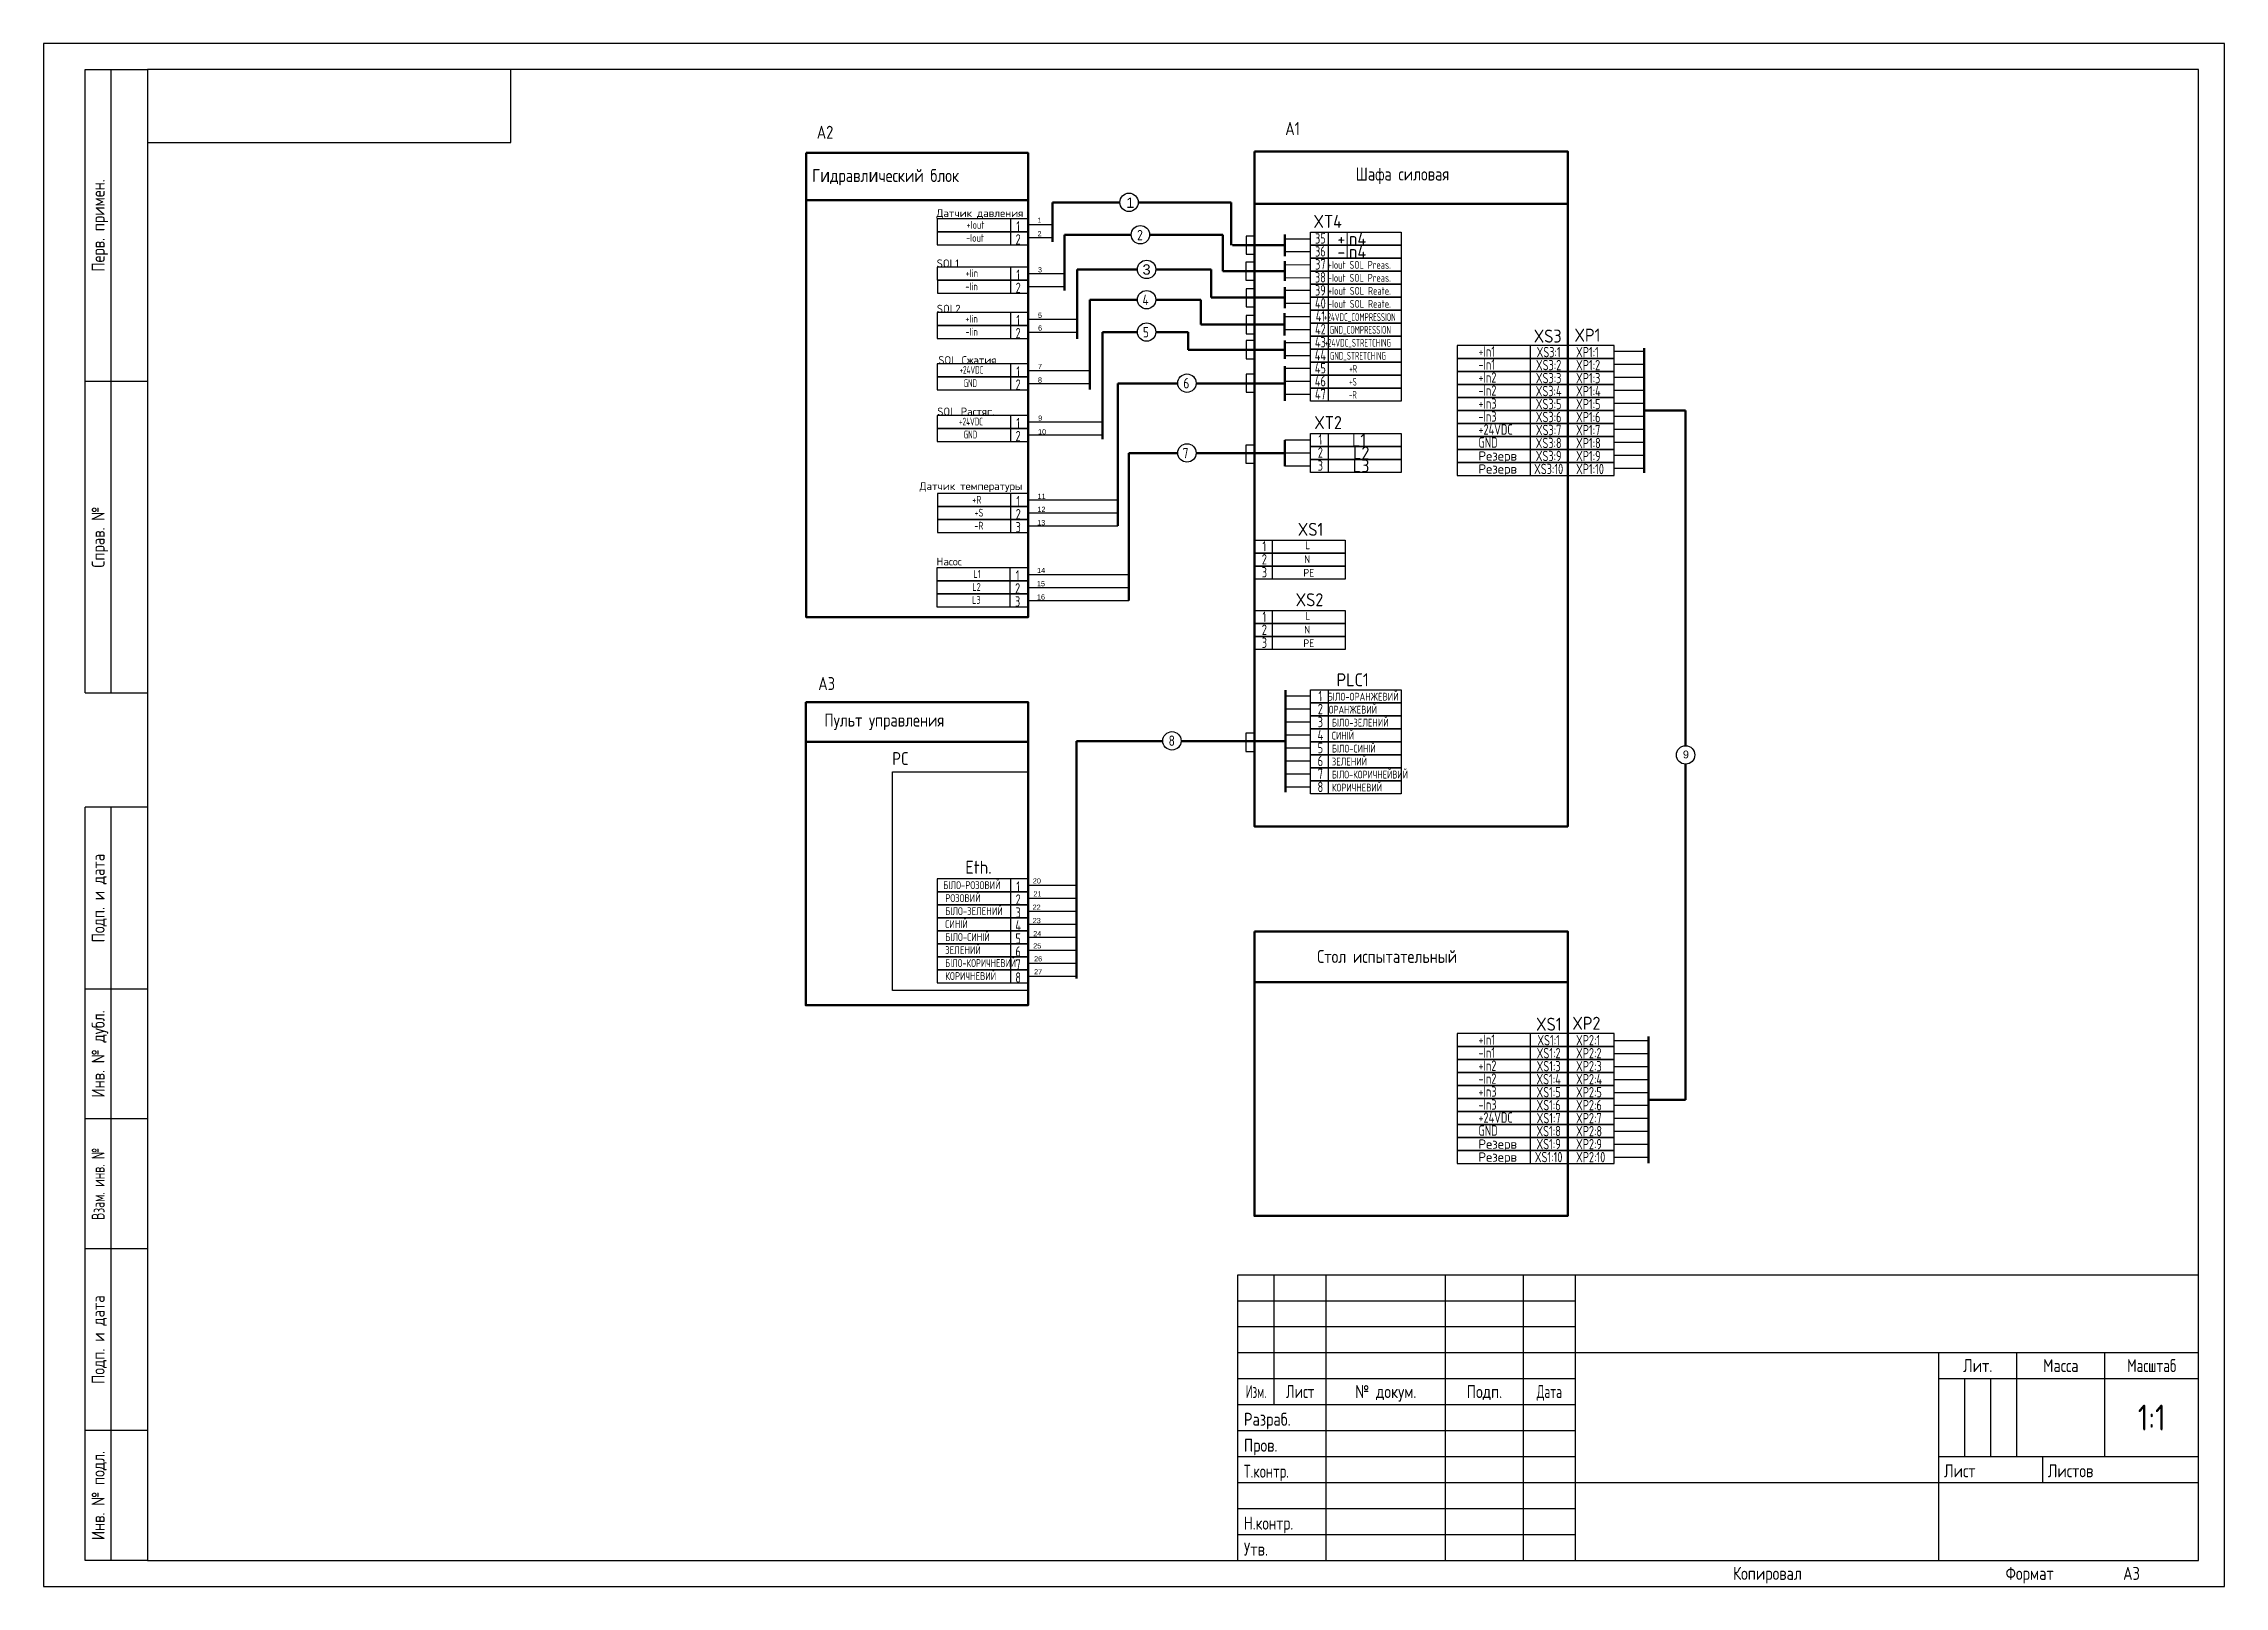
# Model space of a CAD drawing. Header units: millimetres. Extents: x 15161 to 15581, y 22740 to 23037.
import ezdxf
from ezdxf.enums import TextEntityAlignment as Align

# ---------------------------------------------------------------- set-up
doc = ezdxf.new("R2010")
doc.units = ezdxf.units.MM
for name, color, linetype, lineweight in [('0.25-STAMP', 10, 'Continuous', 25), ('0.25-TEXT', 10, 'Continuous', 25), ('0.3-STAMP', 7, 'Continuous', 30), ('Рамка А3', 10, 'Continuous', 25)]:
    doc.layers.add(name, color=color, linetype=linetype, lineweight=lineweight)
for name, color, linetype in [('_MULTI_WIRE', 9, 'Continuous'), ('BLU_10.0mm^2', 5, 'Continuous'), ('BLU_2.5mm^2', 5, 'Continuous'), ('DESC', 1, 'Continuous'), ('GRN_0.75mm^2', 3, 'Continuous'), ('RED_10.0mm^2', 1, 'Continuous'), ('RED_2.5mm^2', 1, 'Continuous'), ('SYMS', 7, 'Continuous'), ('TAGS', 51, 'Continuous'), ('TERMS', 4, 'Continuous')]:
    doc.layers.add(name, color=color, linetype=linetype)
doc.styles.get("Standard").update_dxf_attribs({"font": 'isocpeur.ttf'})
doc.styles.add('WD_IEC', font='ISOCP2.shx', dxfattribs={"width": 0.9, "height": 4})
doc.styles.add('ГОСТ 2.304', font='cs_gost2304.shx')

msp = doc.modelspace()

# ---------------------------------------------------------------- texts
at = {"char_height": 2.5, "attachment_point": 1, "style": 'ГОСТ 2.304'}
for s, width, heights, insert in [('A2', 14.7728, [0], (15309.96, 23021.51)), ('A1', 11.1697, [0], (15400.19, 23022.23)), ('Г{\\fArial|b0|i0|c204|p34;и}дравл{\\fArial|b0|i0|c204|p34;и}ческий блок', 41.1018, [3.42], (15309.08, 23013.18)), ('Шафа силовая', 30.4505, [2.13], (15413.76, 23013.47)), ('A3', 14.7728, [0], (15310.25, 22915.38))]:
    msp.add_mtext_dynamic_manual_height_columns(s, width=width, gutter_width=12.5, heights=heights, dxfattribs=dict(at, insert=insert))
at = {"layer": '_MULTI_WIRE', "lineweight": 50, "attachment_point": 1, "style": 'ГОСТ 2.304'}
for s, insert, char_height in [('{\\fArial|b0|i0|c204|p34;1}', (15369.56, 23007.69), 2), ('2', (15371.66, 23001.48), 2), ('4', (15372.7, 22989.01), 2), ('5', (15372.76, 22982.76), 2), ('6', (15380.56, 22972.96), 2), ('7', (15380.42, 22959.5), 2), ('8', (15377.72, 22904.13), 2), ('{\\fArial|b0|i0|c204|p34;9}', (15476.77, 22901.23), 1.5)]:
    msp.add_mtext_dynamic_manual_height_columns(s, width=1.9754, gutter_width=12.5, heights=[0], dxfattribs=dict(at, insert=insert, char_height=char_height))
at = {"layer": '_MULTI_WIRE', "lineweight": 30, "insert": (15352.44, 23003.83), "char_height": 1, "attachment_point": 1, "rotation": 0.1314}
msp.add_mtext_dynamic_manual_height_columns('{\\fArial|b0|i0|c204|p34;1}', width=3.7312, gutter_width=12.5, heights=[0.92], dxfattribs=at)
at = {"layer": '_MULTI_WIRE', "lineweight": 30, "char_height": 1, "attachment_point": 1, "rotation": 0.1314, "style": 'ГОСТ 2.304'}
for s, insert in [('{\\fArial|b0|i0|c204|p34;2}', (15352.48, 23001.22)), ('{\\fArial|b0|i0|c204|p34;3}', (15352.56, 22994.29))]:
    msp.add_mtext_dynamic_manual_height_columns(s, width=3.7312, gutter_width=12.5, heights=[0.92], dxfattribs=dict(at, insert=insert))
at = {"layer": '_MULTI_WIRE', "lineweight": 50, "insert": (15372.7, 22994.84), "char_height": 2, "attachment_point": 1}
msp.add_mtext_dynamic_manual_height_columns('{\\fArial|b0|i0|c204|p34;3}', width=1.9754, gutter_width=12.5, heights=[0], dxfattribs=at)
at = {"layer": '_MULTI_WIRE', "lineweight": 30, "attachment_point": 1, "style": 'ГОСТ 2.304'}
for s, width, heights, insert, char_height in [('{\\fArial|b0|i0|c204|p34;5}', 3.7312, [0.92], (15352.56, 22985.51), 1), ('{\\fArial|b0|i0|c204|p34;6}', 3.7312, [0.92], (15352.58, 22983.07), 1), ('{\\fArial|b0|i0|c204|p34;7}', 3.7312, [0.92], (15352.56, 22975.66), 1), ('{\\fArial|b0|i0|c204|p34;8}', 3.7312, [0.92], (15352.56, 22973.05), 1), ('{\\fArial|b0|i0|c204|p34;9}', 3.7312, [0.92], (15352.6, 22965.72), 1), ('{\\fArial|b0|i0|c204|p34;10}', 3.7312, [0.92], (15352.58, 22963.1), 1), ('{\\fArial|b0|i0|c204|p34;11}', 3.7312, [0.92], (15352.49, 22950.66), 1), ('{\\fArial|b0|i0|c204|p34;13}', 3.7312, [0.92], (15352.41, 22945.61), 1), ('{\\fArial|b0|i0|c204|p34;12}', 3.7312, [0.92], (15352.46, 22948.17), 1), ('{\\fArial|b0|i0|c204|p34;14}', 3.7312, [0.92], (15352.39, 22936.4), 1), ('{\\fArial|b0|i0|c204|p34;15}', 3.7312, [0.92], (15352.37, 22933.86), 1), ('{\\fArial|b0|i0|c204|p34;16}', 3.7312, [0.92], (15352.37, 22931.3), 1), ('PC', 7.0045, [0], (15324.52, 22900.94), 2.5), ('{\\fArial|b0|i0|c204|p34;20}', 3.7312, [0.92], (15351.57, 22876.64), 1), ('{\\fArial|b0|i0|c204|p34;21}', 3.7312, [0.92], (15351.69, 22874.14), 1), ('{\\fArial|b0|i0|c204|p34;22}', 3.7312, [0.92], (15351.53, 22871.57), 1), ('{\\fArial|b0|i0|c204|p34;23}', 3.7312, [0.92], (15351.55, 22869), 1), ('{\\fArial|b0|i0|c204|p34;24}', 3.7312, [0.92], (15351.65, 22866.48), 1), ('{\\fArial|b0|i0|c204|p34;25}', 3.7312, [0.92], (15351.65, 22864.14), 1), ('{\\fArial|b0|i0|c204|p34;26}', 3.7312, [0.92], (15351.81, 22861.64), 1), ('{\\fArial|b0|i0|c204|p34;27}', 3.7312, [0.92], (15351.81, 22859.14), 1)]:
    msp.add_mtext_dynamic_manual_height_columns(s, width=width, gutter_width=12.5, heights=heights, dxfattribs=dict(at, insert=insert, char_height=char_height))
at = {"layer": '_MULTI_WIRE', "char_height": 2.5, "attachment_point": 1, "style": 'ГОСТ 2.304'}
for s, width, heights, insert in [('Пульт управления', 36.1719, [6.34], (15311.44, 22908.34)), ('Стол испытательный', 43.7732, [4.61], (15406.35, 22862.84))]:
    msp.add_mtext_dynamic_manual_height_columns(s, width=width, gutter_width=12.5, heights=heights, dxfattribs=dict(at, insert=insert))

# ---------------------------------------------------------------- blocks, each defined once
blk = doc.blocks.new('Рамка А3-горизонтально')
at = {"layer": '0.25-STAMP'}
for p, q in [((230, 55), (295, 55)), ((230, 50), (295, 50)), ((230, 45), (295, 45)), ((370, 25), (370, 40)), ((375, 25), (375, 40)), ((230, 30), (295, 30)), ((230, 25), (295, 25)), ((230, 20), (295, 20)), ((230, 15), (295, 15)), ((230, 10), (295, 10))]:
    blk.add_line(p, q, dxfattribs=at)
blk.add_lwpolyline([(0, 0), (420, 0), (420, 297), (0, 297), (0, 0)], dxfattribs=at)
at = {"layer": '0.3-STAMP'}
for p, q in [((8, 172), (8, 292)), ((8, 292), (20, 292)), ((13, 172), (13, 292)), ((20, 292), (20, 172)), ((20, 292), (20, 278)), ((90, 292), (20, 292)), ((90, 278), (90, 292)), ((20, 278), (90, 278)), ((8, 232), (20, 232)), ((8, 172), (20, 172)), ((8, 5), (8, 150)), ((20, 150), (8, 150)), ((13, 5), (13, 150)), ((20, 150), (20, 5)), ((20, 115), (8, 115)), ((20, 90), (8, 90)), ((20, 65), (8, 65)), ((230, 60), (415, 60)), ((230, 5), (230, 60)), ((237, 35), (237, 60)), ((247, 5), (247, 60)), ((270, 5), (270, 60)), ((285, 5), (285, 60)), ((295, 5), (295, 60)), ((415, 5), (415, 60)), ((295, 45), (415, 45)), ((365, 5), (365, 45)), ((380, 25), (380, 45)), ((397, 25), (397, 45)), ((230, 40), (295, 40)), ((365, 40), (415, 40)), ((230, 35), (295, 35)), ((20, 30), (8, 30)), ((365, 25), (415, 25)), ((385, 20), (385, 25)), ((295, 20), (415, 20)), ((20, 5), (8, 5)), ((230, 5), (415, 5))]:
    blk.add_line(p, q, dxfattribs=at)
blk.add_lwpolyline([(20, 5), (415, 5), (415, 292), (20, 292), (20, 5)], dxfattribs=at)
at = {"layer": '0.25-TEXT', "style": 'ГОСТ 2.304'}
for s, p in [('Перв. примен.', (10.5, 262)), ('Справ. №', (10.5, 202)), ('Подп. и дата', (10.5, 132.5)), ('Инв. № дубл.', (10.5, 102.5)), ('Подп. и дата', (10.5, 47.5)), ('Инв. № подл.', (10.5, 17.5))]:
    blk.add_text(s, height=2.5, rotation=90, dxfattribs=at).set_placement(p, align=Align.MIDDLE_CENTER)
at = {"layer": '0.25-TEXT', "style": 'ГОСТ 2.304', "width": 0.8}
blk.add_text('Взам. инв. №', height=2.5, rotation=90, dxfattribs=at).set_placement((10.5, 77.5), align=Align.MIDDLE_CENTER)
at = {"layer": '0.25-TEXT', "style": 'ГОСТ 2.304'}
for s, height, p in [('Лит.', 2.5, (372.5, 42.5)), ('Масса', 2.5, (388.5, 42.5)), ('№ докум.', 2.5, (258.5, 37.5)), ('Подп.', 2.5, (277.5, 37.5)), ('1:1', 5, (406, 32.5))]:
    blk.add_text(s, height=height, dxfattribs=at).set_placement(p, align=Align.MIDDLE_CENTER)
for s, width, p in [('Масштаб', 0.91954, (406, 42.5)), ('Изм.', 0.75, (233.5, 37.5)), ('Лист', 0.9, (242, 37.5)), ('Дата', 0.8, (290, 37.5))]:
    blk.add_text(s, height=2.5, dxfattribs=dict(at, width=width)).set_placement(p, align=Align.MIDDLE_CENTER)
for s, p in [('Разраб.', (231.16, 30.92)), ('Пров.', (231.16, 25.92)), ('Лист', (366, 21)), ('Листов', (386, 21)), ('Утв.', (231.16, 5.92)), ('A3', (400.5, 1.25))]:
    blk.add_text(s, height=2.5, dxfattribs=at).set_placement(p)
for s, width, p in [('Т.контр.', 0.9, (231.16, 20.92)), ('Н.контр.', 0.95, (231.16, 10.92))]:
    blk.add_text(s, height=2.5, dxfattribs=dict(at, width=width)).set_placement(p)
for s, p in [('Копировал', (332, 1.25)), ('Формат', (382.5, 1.25))]:
    blk.add_text(s, height=2.5, dxfattribs=at).set_placement(p, align=Align.CENTER)
blk = doc.blocks.new('VT0001_002')
at = {"layer": 'BLU_2.5mm^2', "color": 0, "transparency": 33554687}
blk.add_line((0, -3.43), (2.5, -3.43), dxfattribs=at)
blk.add_lwpolyline([(0, -17.5), (2.5, -17.5), (2.5, 0), (0, 0)], close=True, dxfattribs=at)
at = {"color": 2, "lineweight": 15, "true_color": 0xf1eb1f, "transparency": 33554687, "style": 'WD_IEC'}
for tag, p in [('INST', (-2.25, 5.32)), ('LOC', (-2.25, 1.32)), ('DESC1', (-2.25, -10.43)), ('DESC2', (-2.25, -13.93)), ('DESC3', (-2.25, -17.43))]:
    blk.add_attdef(tag, text='', height=2.5, dxfattribs=at).set_placement(p, align=Align.RIGHT)
at = {"color": 2, "lineweight": 15, "true_color": 0xf1eb1f, "transparency": 33554687, "style": 'WD_IEC', "flags": 1}
for tag, p, height in [('ASSYCODE', (2.75, 7.32), 1), ('CATDESC', (2.75, 5.82), 1), ('MFG', (2.75, 3.82), 1.5), ('CAT', (2.75, 1.32), 1.5)]:
    blk.add_attdef(tag, p, '', height=height, dxfattribs=at)
at = {"color": 2, "lineweight": 15, "true_color": 0xf1eb1f, "transparency": 33554687, "style": 'WD_IEC', "width": 0.8}
blk.add_attdef('TERM01', text='', height=2, rotation=89.5557, dxfattribs=at).set_placement((0.47, -1.92), align=Align.TOP_CENTER)
at = {"color": 0, "transparency": 33554687, "flags": 1}
blk.add_attdef('X2LINK', (1.25, 0), '', height=0.01, dxfattribs=at)
at = {"color": 0, "transparency": 33554687, "style": 'WD_IEC', "flags": 1}
for tag, p, height in [('X2TERM01', (1.25, 0), 0.08), ('STRIPSEQ', (0, -3.43), 0.03), ('LINKTERM', (0, -3.47), 0.03), ('X8TERM01', (1.25, -17.5), 0.08)]:
    blk.add_attdef(tag, p, '', height=height, dxfattribs=at)
at = {"color": 2, "lineweight": 15, "true_color": 0xf1eb1f, "transparency": 33554687, "style": 'WD_IEC', "flags": 8}
blk.add_attdef('TAGSTRIP', text='', height=2.5, dxfattribs=at).set_placement((-2.25, -2.93), align=Align.RIGHT)
blk = doc.blocks.new('HDV1_002')
blk.add_line((0, 0), (0, -2.5))
at = {"layer": 'BLU_2.5mm^2', "color": 0, "transparency": 33554687}
blk.add_line((-7.23, 0), (-7.23, -2.5), dxfattribs=at)
blk.add_lwpolyline([(-21.3, 0), (-21.3, -2.5), (8.94, -2.5), (8.94, 0)], close=True, dxfattribs=at)
at = {"color": 2, "lineweight": 15, "true_color": 0xf1eb1f, "transparency": 33554687, "style": 'WD_IEC'}
for tag, p in [('DESC3', (-21.23, 2.25)), ('LOC', (-2.48, 2.25))]:
    blk.add_attdef(tag, text='', height=2.5, rotation=270, dxfattribs=at).set_placement(p, align=Align.RIGHT)
for tag, p in [('DESC1', (-11.46, -2.5)), ('DESC2', (9.03, -2.5)), ('INST', (7.44, 0))]:
    blk.add_attdef(tag, text='', height=2.5, dxfattribs=at).set_placement(p, align=Align.RIGHT)
at = {"color": 2, "lineweight": 15, "true_color": 0xf1eb1f, "transparency": 33554687, "style": 'WD_IEC', "flags": 8}
blk.add_attdef('TAGSTRIP', text='', height=2.5, dxfattribs=at).set_placement((4.15, 0), align=Align.RIGHT)
at = {"color": 0, "transparency": 33554687, "style": 'WD_IEC', "flags": 1}
for tag, p, height in [('X8TERM01', (-21.3, -1.25), 0.08), ('LINKTERM', (-7.27, 0), 0.03), ('STRIPSEQ', (-7.23, 0), 0.03), ('X2TERM01', (8.94, -1.25), 0.08)]:
    blk.add_attdef(tag, p, '', height=height, rotation=270, dxfattribs=at)
at = {"color": 2, "lineweight": 15, "true_color": 0xf1eb1f, "transparency": 33554687, "style": 'WD_IEC', "width": 0.8}
blk.add_attdef('TERM01', text='', height=2, rotation=359.5557, dxfattribs=at).set_placement((-3.69, -0.3), align=Align.TOP_CENTER)
at = {"color": 0, "transparency": 33554687, "flags": 1}
blk.add_attdef('X2LINK', (-3.8, -1.25), '', height=0.01, rotation=270, dxfattribs=at)
at = {"color": 2, "lineweight": 15, "true_color": 0xf1eb1f, "transparency": 33554687, "style": 'WD_IEC', "flags": 1}
for tag, p, height in [('CAT', (-2.48, -2.75), 1.5), ('MFG', (0.02, -2.75), 1.5), ('CATDESC', (2.02, -2.75), 1), ('ASSYCODE', (3.52, -2.75), 1)]:
    blk.add_attdef(tag, p, '', height=height, rotation=270, dxfattribs=at)

# ---------------------------------------------------------------- linework, layer by layer
at = {"lineweight": 50}
for p, q in [((15307.94, 23007.21), (15350.67, 23007.21)), ((15394.24, 23006.5), (15454.6, 23006.5))]:
    msp.add_line(p, q, dxfattribs=at)
msp.add_lwpolyline([(15394.24, 23016.57), (15454.6, 23016.57), (15454.6, 22886.62), (15394.24, 22886.62)], close=True, dxfattribs=at)
at = {"layer": '_MULTI_WIRE', "lineweight": 50}
for p, q in [((15355.38, 22999.18), (15355.38, 23006.77)), ((15355.38, 23006.77), (15368.33, 23006.77)), ((15371.88, 23006.77), (15389.8, 23006.77)), ((15389.8, 23006.77), (15389.8, 22998.5)), ((15357.64, 22989.77), (15357.64, 23000.49)), ((15357.64, 23000.49), (15370.52, 23000.49)), ((15374.06, 23000.49), (15388.14, 23000.49)), ((15388.14, 23000.49), (15388.14, 22993.54)), ((15400.12, 23000.58), (15400.12, 22996.43)), ((15400.12, 22998.5), (15390, 22998.5)), ((15400.12, 22995.42), (15400.12, 22991.66)), ((15360.1, 22980.5), (15360.1, 22993.85)), ((15360.1, 22993.85), (15371.69, 22993.85)), ((15375.24, 22993.85), (15385.94, 22993.85)), ((15385.94, 22993.85), (15385.94, 22988.44)), ((15388.14, 22993.54), (15390, 22993.54)), ((15400.12, 22993.54), (15390, 22993.54)), ((15362.58, 22987.98), (15362.58, 22970.71)), ((15371.69, 22987.98), (15362.58, 22987.98)), ((15383.93, 22987.98), (15375.24, 22987.98)), ((15383.93, 22983.28), (15383.93, 22987.98)), ((15400.11, 22988.44), (15385.94, 22988.44)), ((15400.11, 22990.46), (15400.11, 22986.42)), ((15400.11, 22986.42), (15400.11, 22988.44)), ((15400.04, 22983.28), (15383.93, 22983.28)), ((15400.04, 22985.46), (15400.04, 22981.11)), ((15365, 22981.75), (15365, 22961.15)), ((15371.69, 22981.75), (15365, 22981.75)), ((15381.51, 22981.75), (15375.24, 22981.75)), ((15381.51, 22978.39), (15381.51, 22981.75)), ((15400.09, 22978.39), (15381.51, 22978.39)), ((15400.09, 22980.14), (15400.09, 22976.64)), ((15469.3, 22978.68), (15469.3, 22954.67)), ((15400.1, 22975.22), (15400.1, 22968.58)), ((15367.96, 22944.48), (15367.96, 22971.9)), ((15367.96, 22971.9), (15379.48, 22971.9)), ((15383.03, 22971.9), (15400.1, 22971.9)), ((15469.3, 22966.68), (15477.28, 22966.68)), ((15477.28, 22966.68), (15477.28, 22902.16)), ((15370.08, 22930.13), (15370.08, 22958.47)), ((15370.08, 22958.47), (15379.48, 22958.47)), ((15383.03, 22958.47), (15390.77, 22958.47)), ((15400.12, 22958.47), (15390.77, 22958.47)), ((15400.12, 22960.97), (15400.12, 22955.97)), ((15350.69, 22949.46), (15350.69, 22949.48)), ((15350.69, 22946.96), (15350.69, 22946.98)), ((15350.69, 22944.46), (15350.69, 22944.48)), ((15400.25, 22912.88), (15400.25, 22893.22)), ((15307.85, 22902.93), (15350.67, 22902.93)), ((15360.01, 22903.05), (15360.01, 22857.32)), ((15376.59, 22903.05), (15360.01, 22903.05)), ((15400.25, 22903.05), (15380.13, 22903.05)), ((15477.28, 22898.61), (15477.28, 22833.98)), ((15394.24, 22856.61), (15454.6, 22856.61)), ((15470.12, 22846.18), (15470.12, 22821.79)), ((15477.28, 22833.98), (15470.12, 22833.98))]:
    msp.add_line(p, q, dxfattribs=at)
for points in [[(15307.94, 23016.28), (15350.67, 23016.28), (15350.67, 22926.89), (15307.94, 22926.89)], [(15307.85, 22910.56), (15350.67, 22910.56), (15350.67, 22852.19), (15307.85, 22852.19)], [(15394.24, 22866.4), (15454.6, 22866.4), (15454.6, 22811.65), (15394.24, 22811.65)]]:
    msp.add_lwpolyline(points, close=True, dxfattribs=at)
at = {"layer": '_MULTI_WIRE', "lineweight": 30}
for points in [[(15394.24, 23000.25), (15392.66, 23000.25), (15392.66, 22996.77), (15394.24, 22996.77)], [(15394.19, 22995.28), (15392.62, 22995.28), (15392.62, 22991.8), (15394.19, 22991.8)], [(15394.22, 22990.1), (15392.65, 22990.1), (15392.65, 22986.63), (15394.22, 22986.63)], [(15394.21, 22984.96), (15392.64, 22984.96), (15392.64, 22981.48), (15394.21, 22981.48)], [(15394.21, 22980.14), (15392.64, 22980.14), (15392.64, 22976.66), (15394.21, 22976.66)], [(15394.21, 22973.71), (15392.64, 22973.71), (15392.64, 22970.24), (15394.21, 22970.24)], [(15394.19, 22960.03), (15392.62, 22960.03), (15392.62, 22956.55), (15394.19, 22956.55)], [(15394.19, 22904.55), (15392.62, 22904.55), (15392.62, 22901.08), (15394.19, 22901.08)], [(15324.53, 22897.13), (15350.67, 22897.13), (15350.67, 22855.06), (15324.53, 22855.06)]]:
    msp.add_lwpolyline(points, close=True, dxfattribs=at)
for centre in [(15370.1, 23006.77), (15372.29, 23000.53), (15373.47, 22993.85), (15373.47, 22988.03), (15373.47, 22981.8), (15381.25, 22971.96), (15381.25, 22958.53), (15378.36, 22903.1), (15477.28, 22900.39)]:
    msp.add_circle(centre, 1.77, dxfattribs=at)
at = {"layer": 'BLU_10.0mm^2'}
for p, q in [((15405.02, 22960.97), (15400.12, 22960.97)), ((15405.02, 22958.47), (15400.12, 22958.47)), ((15405.02, 22955.97), (15400.08, 22955.97)), ((15350.58, 22935.13), (15370.08, 22935.13)), ((15350.58, 22932.63), (15370.08, 22932.63)), ((15350.58, 22930.13), (15370.08, 22930.13))]:
    msp.add_line(p, q, dxfattribs=at)
at = {"layer": 'GRN_0.75mm^2'}
for p, q in [((15350.67, 23002.36), (15350.67, 23002.52)), ((15350.67, 23002.52), (15355.38, 23002.52)), ((15350.67, 22999.86), (15350.67, 23000.02)), ((15350.67, 23000.02), (15355.38, 23000.02)), ((15405.02, 22999.71), (15400.12, 22999.71)), ((15405.02, 22997.21), (15400.12, 22997.21)), ((15350.67, 22993.03), (15350.67, 22993.05)), ((15350.67, 22993.05), (15357.64, 22993.05)), ((15350.68, 22990.53), (15350.68, 22990.55)), ((15350.68, 22990.55), (15357.64, 22990.55)), ((15405.02, 22984.73), (15400.07, 22984.73)), ((15405.02, 22982.23), (15400.07, 22982.23)), ((15405.02, 22979.73), (15400.07, 22979.73)), ((15350.67, 22974.41), (15350.67, 22974.42)), ((15350.67, 22974.42), (15362.58, 22974.42)), ((15405.02, 22977.23), (15400.07, 22977.23)), ((15405.02, 22974.75), (15400.07, 22974.75)), ((15463.54, 22977.96), (15463.54, 22978.1)), ((15463.54, 22978.1), (15469.3, 22978.1)), ((15463.54, 22975.46), (15463.54, 22975.6)), ((15463.54, 22975.6), (15469.3, 22975.6)), ((15350.67, 22971.91), (15350.67, 22971.92)), ((15350.67, 22971.92), (15362.57, 22971.92)), ((15405.02, 22972.25), (15400.07, 22972.25)), ((15463.54, 22972.96), (15463.54, 22973.1)), ((15463.54, 22973.1), (15469.3, 22973.1)), ((15463.54, 22970.46), (15463.54, 22970.6)), ((15463.54, 22970.6), (15469.3, 22970.6)), ((15405.02, 22969.75), (15400.07, 22969.75)), ((15463.54, 22967.96), (15463.54, 22968.1)), ((15463.54, 22968.1), (15469.3, 22968.1)), ((15463.54, 22965.46), (15463.54, 22965.6)), ((15463.54, 22965.6), (15469.3, 22965.6)), ((15350.67, 22964.5), (15350.67, 22964.5)), ((15350.67, 22964.49), (15365, 22964.49)), ((15350.67, 22962), (15350.67, 22962)), ((15350.67, 22961.99), (15365, 22961.99)), ((15463.54, 22962.96), (15463.54, 22963.1)), ((15463.54, 22963.1), (15469.3, 22963.1)), ((15463.54, 22960.46), (15463.54, 22960.6)), ((15463.54, 22960.6), (15469.3, 22960.6)), ((15463.54, 22957.96), (15463.54, 22958.1)), ((15463.54, 22958.1), (15469.3, 22958.1)), ((15463.54, 22955.46), (15463.54, 22955.6)), ((15463.54, 22955.6), (15469.3, 22955.6)), ((15350.69, 22949.48), (15367.96, 22949.48)), ((15350.69, 22946.98), (15367.96, 22946.98)), ((15350.69, 22944.48), (15367.96, 22944.48)), ((15405.02, 22911.67), (15400.25, 22911.67)), ((15405.02, 22909.17), (15400.25, 22909.17)), ((15405.02, 22906.67), (15400.25, 22906.67)), ((15405.02, 22904.17), (15400.25, 22904.17)), ((15405.02, 22901.67), (15400.25, 22901.67)), ((15405.02, 22899.17), (15400.25, 22899.17)), ((15405.02, 22896.67), (15400.25, 22896.67)), ((15405.02, 22894.17), (15400.25, 22894.17)), ((15350.67, 22875.26), (15350.67, 22875.32)), ((15350.67, 22875.32), (15360.01, 22875.32)), ((15350.67, 22872.76), (15350.67, 22872.82)), ((15350.67, 22872.82), (15360.01, 22872.82)), ((15350.67, 22870.26), (15350.67, 22870.32)), ((15350.67, 22870.32), (15360.01, 22870.32)), ((15350.67, 22867.76), (15350.67, 22867.82)), ((15350.67, 22867.82), (15360.01, 22867.82)), ((15350.67, 22865.26), (15350.67, 22865.32)), ((15350.67, 22865.32), (15360.01, 22865.32)), ((15350.67, 22862.76), (15350.67, 22862.82)), ((15350.67, 22862.82), (15360.01, 22862.82)), ((15350.67, 22860.26), (15350.67, 22860.32)), ((15350.67, 22860.32), (15360.01, 22860.32)), ((15350.67, 22857.76), (15350.67, 22857.82)), ((15350.67, 22857.82), (15360.01, 22857.82)), ((15463.54, 22845.49), (15463.54, 22845.49)), ((15463.54, 22845.43), (15470.12, 22845.43)), ((15463.54, 22842.99), (15463.54, 22842.99)), ((15463.54, 22842.93), (15470.12, 22842.93)), ((15463.54, 22840.49), (15463.54, 22840.49)), ((15463.54, 22840.43), (15470.12, 22840.43)), ((15463.54, 22837.99), (15463.54, 22837.99)), ((15463.54, 22837.93), (15470.12, 22837.93)), ((15463.54, 22835.49), (15463.54, 22835.49)), ((15463.54, 22835.43), (15470.12, 22835.43)), ((15463.54, 22832.99), (15463.54, 22832.99)), ((15463.54, 22832.93), (15470.12, 22832.93)), ((15463.54, 22830.49), (15463.54, 22830.49)), ((15463.54, 22830.43), (15470.12, 22830.43)), ((15463.54, 22827.99), (15463.54, 22827.99)), ((15463.54, 22827.93), (15470.12, 22827.93)), ((15463.54, 22825.49), (15463.54, 22825.49)), ((15463.54, 22825.43), (15470.12, 22825.43)), ((15463.54, 22822.99), (15463.54, 22822.99)), ((15463.54, 22822.93), (15470.12, 22822.93))]:
    msp.add_line(p, q, dxfattribs=at)
at = {"layer": 'GRN_0.75mm^2', "lineweight": 15}
for p, q in [((15405.02, 22994.73), (15400.12, 22994.73)), ((15405.02, 22992.23), (15400.12, 22992.23))]:
    msp.add_line(p, q, dxfattribs=at)
at = {"layer": 'GRN_0.75mm^2', "lineweight": -3}
for p, q in [((15405.02, 22989.77), (15400.11, 22989.77)), ((15405.02, 22987.27), (15400.11, 22987.27)), ((15350.67, 22984.3), (15350.67, 22984.3)), ((15350.67, 22984.3), (15360.03, 22984.3)), ((15350.67, 22981.8), (15350.67, 22981.8)), ((15350.67, 22981.8), (15360.06, 22981.8))]:
    msp.add_line(p, q, dxfattribs=at)
at = {"layer": 'RED_10.0mm^2'}
for p, q in [((15350.58, 22935.16), (15350.58, 22935.16)), ((15350.58, 22935.16), (15350.58, 22935.16)), ((15350.58, 22932.66), (15350.58, 22932.66)), ((15350.58, 22932.66), (15350.58, 22932.66)), ((15350.58, 22930.16), (15350.58, 22930.16)), ((15350.58, 22930.16), (15350.58, 22930.16))]:
    msp.add_line(p, q, dxfattribs=at)
at = {"layer": 'RED_2.5mm^2'}
for p, q in [((15350.67, 22890.11), (15350.67, 22890.13)), ((15350.67, 22887.61), (15350.67, 22887.63)), ((15350.67, 22885.11), (15350.67, 22885.13))]:
    msp.add_line(p, q, dxfattribs=at)

# ---------------------------------------------------------------- block references
at = {"layer": 'SYMS'}
ref = msp.add_blockref('VT0001_002', (15350.67, 23003.61), dxfattribs=dict(at, rotation=270))
ref.add_attrib('TERM01', '1', dxfattribs={"layer": 'TERMS', "color": 2, "lineweight": 15, "true_color": 0xf1eb1f, "transparency": 33554687, "height": 2, "rotation": 359.5557, "style": 'WD_IEC', "width": 0.8}).set_placement((15348.75, 23003.14), align=Align.TOP_CENTER)
ref.add_attrib('TAGSTRIP', 'Датчик давления', dxfattribs={"layer": 'TAGS', "color": 2, "lineweight": 15, "true_color": 0xf1eb1f, "transparency": 33554687, "height": 1.5, "flags": 8}).set_placement((15349.74, 23003.95), align=Align.RIGHT)
ref.add_attrib('DESC1', '+Iout', dxfattribs={"layer": 'DESC', "color": 2, "lineweight": 15, "true_color": 0xf1eb1f, "transparency": 33554687, "height": 1.5, "style": 'WD_IEC', "width": 0.8}).set_placement((15342.25, 23001.68), align=Align.RIGHT)
ref = msp.add_blockref('VT0001_002', (15405.02, 23001.01), dxfattribs=dict(at, xscale=-1, rotation=90))
ref.add_attrib('TERM01', '35', dxfattribs={"layer": 'TERMS', "color": 2, "lineweight": 15, "true_color": 0xf1eb1f, "transparency": 33554687, "height": 2, "rotation": 0.4443, "style": 'WD_IEC', "width": 0.8}).set_placement((15406.94, 23000.83), align=Align.TOP_CENTER)
ref.add_attrib('TAGSTRIP', 'XT4', dxfattribs={"layer": 'TAGS', "color": 2, "lineweight": 15, "true_color": 0xf1eb1f, "transparency": 33554687, "height": 2.5, "style": 'WD_IEC', "flags": 8}).set_placement((15411.1, 23001.85), align=Align.RIGHT)
ref.add_attrib('DESC1', '+In4', dxfattribs={"layer": 'DESC', "color": 2, "lineweight": 15, "true_color": 0xf1eb1f, "transparency": 33554687, "height": 2.5, "style": 'WD_IEC'}).set_placement((15415.78, 22998.51), align=Align.RIGHT)
ref = msp.add_blockref('VT0001_002', (15350.67, 23001.11), dxfattribs=dict(at, rotation=270))
ref.add_attrib('TERM01', '2', dxfattribs={"layer": 'TERMS', "color": 2, "lineweight": 15, "true_color": 0xf1eb1f, "transparency": 33554687, "height": 2, "rotation": 359.5557, "style": 'WD_IEC', "width": 0.8}).set_placement((15348.75, 23000.64), align=Align.TOP_CENTER)
ref.add_attrib('DESC1', '-Iout', dxfattribs={"layer": 'DESC', "color": 2, "lineweight": 15, "true_color": 0xf1eb1f, "transparency": 33554687, "height": 1.5, "style": 'WD_IEC', "width": 0.8}).set_placement((15342.16, 22999.18), align=Align.RIGHT)
ref = msp.add_blockref('VT0001_002', (15350.67, 22994.28), dxfattribs=dict(at, rotation=270))
ref.add_attrib('TERM01', '1', dxfattribs={"layer": 'TERMS', "color": 2, "lineweight": 15, "true_color": 0xf1eb1f, "transparency": 33554687, "height": 2, "rotation": 359.5557, "style": 'WD_IEC', "width": 0.8}).set_placement((15348.75, 22993.81), align=Align.TOP_CENTER)
ref.add_attrib('TAGSTRIP', 'SOL1', dxfattribs={"layer": 'TAGS', "color": 2, "lineweight": 15, "true_color": 0xf1eb1f, "transparency": 33554687, "height": 1.5, "flags": 8}).set_placement((15337.37, 22994.28), align=Align.RIGHT)
ref.add_attrib('DESC1', '+Iin', dxfattribs={"layer": 'DESC', "color": 2, "lineweight": 15, "true_color": 0xf1eb1f, "transparency": 33554687, "height": 1.5, "style": 'WD_IEC', "width": 0.8}).set_placement((15341.02, 22992.4), align=Align.RIGHT)
ref = msp.add_blockref('VT0001_002', (15405.02, 22998.51), dxfattribs=dict(at, xscale=-1, rotation=90))
ref.add_attrib('TERM01', '36', dxfattribs={"layer": 'TERMS', "color": 2, "lineweight": 15, "true_color": 0xf1eb1f, "transparency": 33554687, "height": 2, "rotation": 0.4443, "style": 'WD_IEC', "width": 0.8}).set_placement((15406.94, 22998.33), align=Align.TOP_CENTER)
ref.add_attrib('DESC1', '-In4', dxfattribs={"layer": 'DESC', "color": 2, "lineweight": 15, "true_color": 0xf1eb1f, "transparency": 33554687, "height": 2.5, "style": 'WD_IEC'}).set_placement((15415.78, 22996.01), align=Align.RIGHT)
ref = msp.add_blockref('VT0001_002', (15405.02, 22996.01), dxfattribs=dict(at, xscale=-1, rotation=90))
ref.add_attrib('TERM01', '37', dxfattribs={"layer": 'TERMS', "color": 2, "lineweight": 15, "true_color": 0xf1eb1f, "transparency": 33554687, "height": 2, "rotation": 0.4443, "style": 'WD_IEC', "width": 0.8}).set_placement((15406.94, 22995.83), align=Align.TOP_CENTER)
ref.add_attrib('DESC1', '+Iout SOL Preas.', dxfattribs={"layer": 'DESC', "color": 2, "lineweight": 15, "true_color": 0xf1eb1f, "transparency": 33554687, "height": 1.5, "style": 'WD_IEC', "width": 0.8}).set_placement((15420.54, 22993.98), align=Align.RIGHT)
ref = msp.add_blockref('VT0001_002', (15350.68, 22991.78), dxfattribs=dict(at, rotation=270))
ref.add_attrib('TERM01', '2', dxfattribs={"layer": 'TERMS', "color": 2, "lineweight": 15, "true_color": 0xf1eb1f, "transparency": 33554687, "height": 2, "rotation": 359.5557, "style": 'WD_IEC', "width": 0.8}).set_placement((15348.76, 22991.31), align=Align.TOP_CENTER)
ref.add_attrib('DESC1', '-Iin', dxfattribs={"layer": 'DESC', "color": 2, "lineweight": 15, "true_color": 0xf1eb1f, "transparency": 33554687, "height": 1.5, "style": 'WD_IEC', "width": 0.8}).set_placement((15340.97, 22989.84), align=Align.RIGHT)
ref = msp.add_blockref('VT0001_002', (15405.02, 22993.51), dxfattribs=dict(at, xscale=-1, rotation=90))
ref.add_attrib('TERM01', '38', dxfattribs={"layer": 'TERMS', "color": 2, "lineweight": 15, "true_color": 0xf1eb1f, "transparency": 33554687, "height": 2, "rotation": 0.4443, "style": 'WD_IEC', "width": 0.8}).set_placement((15406.94, 22993.33), align=Align.TOP_CENTER)
ref.add_attrib('DESC1', '-Iout SOL Preas.', dxfattribs={"layer": 'DESC', "color": 2, "lineweight": 15, "true_color": 0xf1eb1f, "transparency": 33554687, "height": 1.5, "style": 'WD_IEC', "width": 0.8}).set_placement((15420.54, 22991.48), align=Align.RIGHT)
ref = msp.add_blockref('VT0001_002', (15405.02, 22991.01), dxfattribs=dict(at, xscale=-1, rotation=90))
ref.add_attrib('TERM01', '39', dxfattribs={"layer": 'TERMS', "color": 2, "lineweight": 15, "true_color": 0xf1eb1f, "transparency": 33554687, "height": 2, "rotation": 0.4443, "style": 'WD_IEC', "width": 0.8}).set_placement((15406.94, 22990.83), align=Align.TOP_CENTER)
ref.add_attrib('DESC1', '+Iout SOL Reate.', dxfattribs={"layer": 'DESC', "color": 2, "lineweight": 15, "true_color": 0xf1eb1f, "transparency": 33554687, "height": 1.5, "style": 'WD_IEC', "width": 0.8}).set_placement((15420.54, 22988.98), align=Align.RIGHT)
ref = msp.add_blockref('VT0001_002', (15350.67, 22985.55), dxfattribs=dict(at, rotation=270))
ref.add_attrib('TERM01', '1', dxfattribs={"layer": 'TERMS', "color": 2, "lineweight": 15, "true_color": 0xf1eb1f, "transparency": 33554687, "height": 2, "rotation": 359.5557, "style": 'WD_IEC', "width": 0.8}).set_placement((15348.75, 22985.08), align=Align.TOP_CENTER)
ref.add_attrib('TAGSTRIP', 'SOL2', dxfattribs={"layer": 'TAGS', "color": 2, "lineweight": 15, "true_color": 0xf1eb1f, "transparency": 33554687, "height": 1.5, "flags": 8}).set_placement((15337.67, 22985.55), align=Align.RIGHT)
ref.add_attrib('DESC1', '+Iin', dxfattribs={"layer": 'DESC', "color": 2, "lineweight": 15, "true_color": 0xf1eb1f, "transparency": 33554687, "height": 1.5, "style": 'WD_IEC', "width": 0.8}).set_placement((15340.97, 22983.61), align=Align.RIGHT)
ref = msp.add_blockref('VT0001_002', (15405.02, 22988.51), dxfattribs=dict(at, xscale=-1, rotation=90))
ref.add_attrib('TERM01', '40', dxfattribs={"layer": 'TERMS', "color": 2, "lineweight": 15, "true_color": 0xf1eb1f, "transparency": 33554687, "height": 2, "rotation": 0.4443, "style": 'WD_IEC', "width": 0.8}).set_placement((15406.94, 22988.33), align=Align.TOP_CENTER)
ref.add_attrib('DESC1', '-Iout SOL Reate.', dxfattribs={"layer": 'DESC', "color": 2, "lineweight": 15, "true_color": 0xf1eb1f, "transparency": 33554687, "height": 1.5, "style": 'WD_IEC', "width": 0.8}).set_placement((15420.54, 22986.48), align=Align.RIGHT)
ref = msp.add_blockref('VT0001_002', (15350.67, 22983.05), dxfattribs=dict(at, rotation=270))
ref.add_attrib('TERM01', '2', dxfattribs={"layer": 'TERMS', "color": 2, "lineweight": 15, "true_color": 0xf1eb1f, "transparency": 33554687, "height": 2, "rotation": 359.5557, "style": 'WD_IEC', "width": 0.8}).set_placement((15348.75, 22982.58), align=Align.TOP_CENTER)
ref.add_attrib('DESC1', '-Iin', dxfattribs={"layer": 'DESC', "color": 2, "lineweight": 15, "true_color": 0xf1eb1f, "transparency": 33554687, "height": 1.5, "style": 'WD_IEC', "width": 0.8}).set_placement((15340.98, 22981.11), align=Align.RIGHT)
ref = msp.add_blockref('VT0001_002', (15405.02, 22986.01), dxfattribs=dict(at, xscale=-1, rotation=90))
ref.add_attrib('TERM01', '41', dxfattribs={"layer": 'TERMS', "color": 2, "lineweight": 15, "true_color": 0xf1eb1f, "transparency": 33554687, "height": 2, "rotation": 0.4443, "style": 'WD_IEC', "width": 0.8}).set_placement((15406.94, 22985.83), align=Align.TOP_CENTER)
ref.add_attrib('DESC1', '+24VDC_COMPRESSION', dxfattribs={"layer": 'DESC', "color": 2, "lineweight": 15, "true_color": 0xf1eb1f, "transparency": 33554687, "height": 1.5, "style": 'WD_IEC', "width": 0.6}).set_placement((15421.45, 22983.93), align=Align.RIGHT)
ref = msp.add_blockref('VT0001_002', (15405.02, 22983.51), dxfattribs=dict(at, xscale=-1, rotation=90))
ref.add_attrib('TERM01', '42', dxfattribs={"layer": 'TERMS', "color": 2, "lineweight": 15, "true_color": 0xf1eb1f, "transparency": 33554687, "height": 2, "rotation": 0.4443, "style": 'WD_IEC', "width": 0.8}).set_placement((15406.94, 22983.33), align=Align.TOP_CENTER)
ref.add_attrib('DESC1', 'GND_COMPRESSION', dxfattribs={"layer": 'DESC', "color": 2, "lineweight": 15, "true_color": 0xf1eb1f, "transparency": 33554687, "height": 1.5, "style": 'WD_IEC', "width": 0.6}).set_placement((15420.54, 22981.48), align=Align.RIGHT)
ref = msp.add_blockref('HDV1_002', (15454.6, 22979.21), dxfattribs=at)
ref.add_attrib('TERM01', 'XS3:1', dxfattribs={"layer": 'TERMS', "color": 2, "lineweight": 15, "true_color": 0xf1eb1f, "transparency": 33554687, "height": 2, "style": 'WD_IEC', "width": 0.8}).set_placement((15450.91, 22976.94), align=Align.CENTER)
ref.add_attrib('TAGSTRIP', 'XS3', dxfattribs={"layer": 'TAGS', "color": 2, "lineweight": 15, "true_color": 0xf1eb1f, "transparency": 33554687, "height": 2.5, "style": 'WD_IEC', "flags": 8}).set_placement((15453.42, 22979.77), align=Align.RIGHT)
ref.add_attrib('DESC1', '+In1', (15437.39, 22977.04), dxfattribs={"layer": 'DESC', "color": 2, "lineweight": 15, "true_color": 0xf1eb1f, "transparency": 33554687, "height": 2, "style": 'WD_IEC', "width": 0.8})
ref.add_attrib('DESC2', 'XP1:1', (15456.19, 22976.93), dxfattribs={"layer": 'DESC', "color": 2, "lineweight": 15, "true_color": 0xf1eb1f, "transparency": 33554687, "height": 2, "style": 'WD_IEC', "width": 0.8})
ref.add_attrib('DESC3', 'XP1', dxfattribs={"layer": 'DESC', "color": 2, "lineweight": 15, "true_color": 0xf1eb1f, "transparency": 33554687, "height": 2.5, "style": 'WD_IEC'}).set_placement((15460.89, 22979.95), align=Align.RIGHT)
ref = msp.add_blockref('VT0001_002', (15405.02, 22981.01), dxfattribs=dict(at, xscale=-1, rotation=90))
ref.add_attrib('TERM01', '43', dxfattribs={"layer": 'TERMS', "color": 2, "lineweight": 15, "true_color": 0xf1eb1f, "transparency": 33554687, "height": 2, "rotation": 0.4443, "style": 'WD_IEC', "width": 0.8}).set_placement((15406.94, 22980.83), align=Align.TOP_CENTER)
ref.add_attrib('DESC1', '+24VDC_STRETCHING', dxfattribs={"layer": 'DESC', "color": 2, "lineweight": 15, "true_color": 0xf1eb1f, "transparency": 33554687, "height": 1.5, "style": 'WD_IEC', "width": 0.6}).set_placement((15420.54, 22978.98), align=Align.RIGHT)
ref = msp.add_blockref('VT0001_002', (15405.02, 22978.51), dxfattribs=dict(at, xscale=-1, rotation=90))
ref.add_attrib('TERM01', '44', dxfattribs={"layer": 'TERMS', "color": 2, "lineweight": 15, "true_color": 0xf1eb1f, "transparency": 33554687, "height": 2, "rotation": 0.4443, "style": 'WD_IEC', "width": 0.8}).set_placement((15406.94, 22978.33), align=Align.TOP_CENTER)
ref.add_attrib('DESC1', 'GND_STRETCHING', dxfattribs={"layer": 'DESC', "color": 2, "lineweight": 15, "true_color": 0xf1eb1f, "transparency": 33554687, "height": 1.5, "style": 'WD_IEC', "width": 0.6}).set_placement((15419.57, 22976.48), align=Align.RIGHT)
ref = msp.add_blockref('VT0001_002', (15350.67, 22975.66), dxfattribs=dict(at, rotation=270))
ref.add_attrib('TERM01', '1', dxfattribs={"layer": 'TERMS', "color": 2, "lineweight": 15, "true_color": 0xf1eb1f, "transparency": 33554687, "height": 2, "rotation": 359.5557, "style": 'WD_IEC', "width": 0.8}).set_placement((15348.75, 22975.18), align=Align.TOP_CENTER)
ref.add_attrib('TAGSTRIP', 'SOL Сжатия', dxfattribs={"layer": 'TAGS', "color": 2, "lineweight": 15, "true_color": 0xf1eb1f, "transparency": 33554687, "height": 1.5, "flags": 8}).set_placement((15344.57, 22975.66), align=Align.RIGHT)
ref.add_attrib('DESC1', '+24VDC', dxfattribs={"layer": 'DESC', "color": 2, "lineweight": 15, "true_color": 0xf1eb1f, "transparency": 33554687, "height": 1.5, "style": 'WD_IEC', "width": 0.6}).set_placement((15342.04, 22973.76), align=Align.RIGHT)
ref = msp.add_blockref('VT0001_002', (15405.02, 22976.01), dxfattribs=dict(at, xscale=-1, rotation=90))
ref.add_attrib('TERM01', '45', dxfattribs={"layer": 'TERMS', "color": 2, "lineweight": 15, "true_color": 0xf1eb1f, "transparency": 33554687, "height": 2, "rotation": 0.4443, "style": 'WD_IEC', "width": 0.8}).set_placement((15406.94, 22975.83), align=Align.TOP_CENTER)
ref.add_attrib('DESC1', '+R', dxfattribs={"layer": 'DESC', "color": 2, "lineweight": 15, "true_color": 0xf1eb1f, "transparency": 33554687, "height": 1.5, "style": 'WD_IEC', "width": 0.6}).set_placement((15414.01, 22973.98), align=Align.RIGHT)
ref = msp.add_blockref('HDV1_002', (15454.6, 22976.71), dxfattribs=at)
ref.add_attrib('TERM01', 'XS3:2', dxfattribs={"layer": 'TERMS', "color": 2, "lineweight": 15, "true_color": 0xf1eb1f, "transparency": 33554687, "height": 2, "style": 'WD_IEC', "width": 0.8}).set_placement((15450.91, 22974.44), align=Align.CENTER)
ref.add_attrib('DESC1', '-In1', (15437.39, 22974.54), dxfattribs={"layer": 'DESC', "color": 2, "lineweight": 15, "true_color": 0xf1eb1f, "transparency": 33554687, "height": 2, "style": 'WD_IEC', "width": 0.8})
ref.add_attrib('DESC2', 'XP1:2', (15456.19, 22974.43), dxfattribs={"layer": 'DESC', "color": 2, "lineweight": 15, "true_color": 0xf1eb1f, "transparency": 33554687, "height": 2, "style": 'WD_IEC', "width": 0.8})
ref = msp.add_blockref('HDV1_002', (15454.6, 22974.21), dxfattribs=at)
ref.add_attrib('TERM01', 'XS3:3', dxfattribs={"layer": 'TERMS', "color": 2, "lineweight": 15, "true_color": 0xf1eb1f, "transparency": 33554687, "height": 2, "style": 'WD_IEC', "width": 0.8}).set_placement((15450.91, 22971.94), align=Align.CENTER)
ref.add_attrib('DESC1', '+In2', (15437.39, 22972.04), dxfattribs={"layer": 'DESC', "color": 2, "lineweight": 15, "true_color": 0xf1eb1f, "transparency": 33554687, "height": 2, "style": 'WD_IEC', "width": 0.8})
ref.add_attrib('DESC2', 'XP1:3', (15456.19, 22971.93), dxfattribs={"layer": 'DESC', "color": 2, "lineweight": 15, "true_color": 0xf1eb1f, "transparency": 33554687, "height": 2, "style": 'WD_IEC', "width": 0.8})
ref = msp.add_blockref('VT0001_002', (15350.67, 22973.16), dxfattribs=dict(at, rotation=270))
ref.add_attrib('TERM01', '2', dxfattribs={"layer": 'TERMS', "color": 2, "lineweight": 15, "true_color": 0xf1eb1f, "transparency": 33554687, "height": 2, "rotation": 359.5557, "style": 'WD_IEC', "width": 0.8}).set_placement((15348.75, 22972.68), align=Align.TOP_CENTER)
ref.add_attrib('DESC1', 'GND', dxfattribs={"layer": 'DESC', "color": 2, "lineweight": 15, "true_color": 0xf1eb1f, "transparency": 33554687, "height": 1.5, "style": 'WD_IEC', "width": 0.6}).set_placement((15340.82, 22971.22), align=Align.RIGHT)
ref = msp.add_blockref('VT0001_002', (15405.02, 22973.51), dxfattribs=dict(at, xscale=-1, rotation=90))
ref.add_attrib('TERM01', '46', dxfattribs={"layer": 'TERMS', "color": 2, "lineweight": 15, "true_color": 0xf1eb1f, "transparency": 33554687, "height": 2, "rotation": 0.4443, "style": 'WD_IEC', "width": 0.8}).set_placement((15406.94, 22973.33), align=Align.TOP_CENTER)
ref.add_attrib('DESC1', '+S', dxfattribs={"layer": 'DESC', "color": 2, "lineweight": 15, "true_color": 0xf1eb1f, "transparency": 33554687, "height": 1.5, "style": 'WD_IEC', "width": 0.6}).set_placement((15413.95, 22971.48), align=Align.RIGHT)
ref = msp.add_blockref('VT0001_002', (15405.02, 22971.01), dxfattribs=dict(at, xscale=-1, rotation=90))
ref.add_attrib('TERM01', '47', dxfattribs={"layer": 'TERMS', "color": 2, "lineweight": 15, "true_color": 0xf1eb1f, "transparency": 33554687, "height": 2, "rotation": 0.4443, "style": 'WD_IEC', "width": 0.8}).set_placement((15406.94, 22970.83), align=Align.TOP_CENTER)
ref.add_attrib('DESC1', '-R', dxfattribs={"layer": 'DESC', "color": 2, "lineweight": 15, "true_color": 0xf1eb1f, "transparency": 33554687, "height": 1.5, "style": 'WD_IEC', "width": 0.6}).set_placement((15413.94, 22968.98), align=Align.RIGHT)
ref = msp.add_blockref('HDV1_002', (15454.6, 22971.71), dxfattribs=at)
ref.add_attrib('TERM01', 'XS3:4', dxfattribs={"layer": 'TERMS', "color": 2, "lineweight": 15, "true_color": 0xf1eb1f, "transparency": 33554687, "height": 2, "style": 'WD_IEC', "width": 0.8}).set_placement((15450.91, 22969.44), align=Align.CENTER)
ref.add_attrib('DESC1', '-In2', (15437.39, 22969.54), dxfattribs={"layer": 'DESC', "color": 2, "lineweight": 15, "true_color": 0xf1eb1f, "transparency": 33554687, "height": 2, "style": 'WD_IEC', "width": 0.8})
ref.add_attrib('DESC2', 'XP1:4', (15456.19, 22969.43), dxfattribs={"layer": 'DESC', "color": 2, "lineweight": 15, "true_color": 0xf1eb1f, "transparency": 33554687, "height": 2, "style": 'WD_IEC', "width": 0.8})
ref = msp.add_blockref('VT0001_002', (15350.67, 22965.75), dxfattribs=dict(at, rotation=270))
ref.add_attrib('TERM01', '1', dxfattribs={"layer": 'TERMS', "color": 2, "lineweight": 15, "true_color": 0xf1eb1f, "transparency": 33554687, "height": 2, "rotation": 359.5557, "style": 'WD_IEC', "width": 0.8}).set_placement((15348.75, 22965.28), align=Align.TOP_CENTER)
ref.add_attrib('TAGSTRIP', 'SOL Растяг.', (15333.17, 22965.75), dxfattribs={"layer": 'TAGS', "color": 2, "lineweight": 15, "true_color": 0xf1eb1f, "transparency": 33554687, "height": 1.5, "flags": 8})
ref.add_attrib('DESC1', '+24VDC', dxfattribs={"layer": 'DESC', "color": 2, "lineweight": 15, "true_color": 0xf1eb1f, "transparency": 33554687, "height": 1.5, "style": 'WD_IEC', "width": 0.6}).set_placement((15341.96, 22963.81), align=Align.RIGHT)
ref = msp.add_blockref('VT0001_002', (15405.02, 22962.28), dxfattribs=dict(at, xscale=-1, rotation=90))
ref.add_attrib('TERM01', '1', dxfattribs={"layer": 'TERMS', "color": 2, "lineweight": 15, "true_color": 0xf1eb1f, "transparency": 33554687, "height": 2, "rotation": 0.4443, "style": 'WD_IEC', "width": 0.8}).set_placement((15406.94, 22962.1), align=Align.TOP_CENTER)
ref.add_attrib('TAGSTRIP', 'XT2', dxfattribs={"layer": 'TAGS', "color": 2, "lineweight": 15, "true_color": 0xf1eb1f, "transparency": 33554687, "height": 2.5, "style": 'WD_IEC', "flags": 8}).set_placement((15411.1, 22963.12), align=Align.RIGHT)
ref.add_attrib('DESC1', 'L1', dxfattribs={"layer": 'DESC', "color": 2, "lineweight": 15, "true_color": 0xf1eb1f, "transparency": 33554687, "height": 2.5, "style": 'WD_IEC'}).set_placement((15415.78, 22959.78), align=Align.RIGHT)
ref = msp.add_blockref('HDV1_002', (15454.6, 22969.21), dxfattribs=at)
ref.add_attrib('TERM01', 'XS3:5', dxfattribs={"layer": 'TERMS', "color": 2, "lineweight": 15, "true_color": 0xf1eb1f, "transparency": 33554687, "height": 2, "style": 'WD_IEC', "width": 0.8}).set_placement((15450.91, 22966.94), align=Align.CENTER)
ref.add_attrib('DESC1', '+In3', (15437.39, 22967.04), dxfattribs={"layer": 'DESC', "color": 2, "lineweight": 15, "true_color": 0xf1eb1f, "transparency": 33554687, "height": 2, "style": 'WD_IEC', "width": 0.8})
ref.add_attrib('DESC2', 'XP1:5', (15456.19, 22966.93), dxfattribs={"layer": 'DESC', "color": 2, "lineweight": 15, "true_color": 0xf1eb1f, "transparency": 33554687, "height": 2, "style": 'WD_IEC', "width": 0.8})
ref = msp.add_blockref('HDV1_002', (15454.6, 22966.71), dxfattribs=at)
ref.add_attrib('TERM01', 'XS3:6', dxfattribs={"layer": 'TERMS', "color": 2, "lineweight": 15, "true_color": 0xf1eb1f, "transparency": 33554687, "height": 2, "style": 'WD_IEC', "width": 0.8}).set_placement((15450.91, 22964.44), align=Align.CENTER)
ref.add_attrib('DESC1', '-In3', (15437.39, 22964.54), dxfattribs={"layer": 'DESC', "color": 2, "lineweight": 15, "true_color": 0xf1eb1f, "transparency": 33554687, "height": 2, "style": 'WD_IEC', "width": 0.8})
ref.add_attrib('DESC2', 'XP1:6', (15456.19, 22964.43), dxfattribs={"layer": 'DESC', "color": 2, "lineweight": 15, "true_color": 0xf1eb1f, "transparency": 33554687, "height": 2, "style": 'WD_IEC', "width": 0.8})
ref = msp.add_blockref('VT0001_002', (15350.67, 22963.25), dxfattribs=dict(at, rotation=270))
ref.add_attrib('TERM01', '2', dxfattribs={"layer": 'TERMS', "color": 2, "lineweight": 15, "true_color": 0xf1eb1f, "transparency": 33554687, "height": 2, "rotation": 359.5557, "style": 'WD_IEC', "width": 0.8}).set_placement((15348.75, 22962.78), align=Align.TOP_CENTER)
ref.add_attrib('DESC1', 'GND', dxfattribs={"layer": 'DESC', "color": 2, "lineweight": 15, "true_color": 0xf1eb1f, "transparency": 33554687, "height": 1.5, "style": 'WD_IEC', "width": 0.6}).set_placement((15340.84, 22961.31), align=Align.RIGHT)
ref = msp.add_blockref('HDV1_002', (15454.6, 22964.21), dxfattribs=at)
ref.add_attrib('TERM01', 'XS3:7', dxfattribs={"layer": 'TERMS', "color": 2, "lineweight": 15, "true_color": 0xf1eb1f, "transparency": 33554687, "height": 2, "style": 'WD_IEC', "width": 0.8}).set_placement((15450.91, 22961.94), align=Align.CENTER)
ref.add_attrib('DESC1', '+24VDC', (15437.39, 22962.04), dxfattribs={"layer": 'DESC', "color": 2, "lineweight": 15, "true_color": 0xf1eb1f, "transparency": 33554687, "height": 2, "style": 'WD_IEC', "width": 0.8})
ref.add_attrib('DESC2', 'XP1:7', (15456.19, 22961.93), dxfattribs={"layer": 'DESC', "color": 2, "lineweight": 15, "true_color": 0xf1eb1f, "transparency": 33554687, "height": 2, "style": 'WD_IEC', "width": 0.8})
ref = msp.add_blockref('HDV1_002', (15454.6, 22961.71), dxfattribs=at)
ref.add_attrib('TERM01', 'XS3:8', dxfattribs={"layer": 'TERMS', "color": 2, "lineweight": 15, "true_color": 0xf1eb1f, "transparency": 33554687, "height": 2, "style": 'WD_IEC', "width": 0.8}).set_placement((15450.91, 22959.44), align=Align.CENTER)
ref.add_attrib('DESC1', 'GND', (15437.39, 22959.54), dxfattribs={"layer": 'DESC', "color": 2, "lineweight": 15, "true_color": 0xf1eb1f, "transparency": 33554687, "height": 2, "style": 'WD_IEC', "width": 0.8})
ref.add_attrib('DESC2', 'XP1:8', (15456.19, 22959.43), dxfattribs={"layer": 'DESC', "color": 2, "lineweight": 15, "true_color": 0xf1eb1f, "transparency": 33554687, "height": 2, "style": 'WD_IEC', "width": 0.8})
ref = msp.add_blockref('VT0001_002', (15405.02, 22959.78), dxfattribs=dict(at, xscale=-1, rotation=90))
ref.add_attrib('TERM01', '2', dxfattribs={"layer": 'TERMS', "color": 2, "lineweight": 15, "true_color": 0xf1eb1f, "transparency": 33554687, "height": 2, "rotation": 0.4443, "style": 'WD_IEC', "width": 0.8}).set_placement((15406.94, 22959.6), align=Align.TOP_CENTER)
ref.add_attrib('DESC1', 'L2', dxfattribs={"layer": 'DESC', "color": 2, "lineweight": 15, "true_color": 0xf1eb1f, "transparency": 33554687, "height": 2.5, "style": 'WD_IEC'}).set_placement((15416.4, 22957.28), align=Align.RIGHT)
ref = msp.add_blockref('VT0001_002', (15405.02, 22957.28), dxfattribs=dict(at, xscale=-1, rotation=90))
ref.add_attrib('TERM01', '3', dxfattribs={"layer": 'TERMS', "color": 2, "lineweight": 15, "true_color": 0xf1eb1f, "transparency": 33554687, "height": 2, "rotation": 0.4443, "style": 'WD_IEC', "width": 0.8}).set_placement((15406.94, 22957.1), align=Align.TOP_CENTER)
ref.add_attrib('DESC1', 'L3', dxfattribs={"layer": 'DESC', "color": 2, "lineweight": 15, "true_color": 0xf1eb1f, "transparency": 33554687, "height": 2.5, "style": 'WD_IEC'}).set_placement((15416.4, 22954.78), align=Align.RIGHT)
ref = msp.add_blockref('HDV1_002', (15454.6, 22959.21), dxfattribs=at)
ref.add_attrib('TERM01', 'XS3:9', dxfattribs={"layer": 'TERMS', "color": 2, "lineweight": 15, "true_color": 0xf1eb1f, "transparency": 33554687, "height": 2, "style": 'WD_IEC', "width": 0.8}).set_placement((15450.91, 22956.94), align=Align.CENTER)
ref.add_attrib('DESC1', 'Резерв', (15437.39, 22957.04), dxfattribs={"layer": 'DESC', "color": 2, "lineweight": 15, "true_color": 0xf1eb1f, "transparency": 33554687, "height": 1.8})
ref.add_attrib('DESC2', 'XP1:9', (15456.19, 22956.93), dxfattribs={"layer": 'DESC', "color": 2, "lineweight": 15, "true_color": 0xf1eb1f, "transparency": 33554687, "height": 2, "style": 'WD_IEC', "width": 0.8})
ref = msp.add_blockref('HDV1_002', (15454.6, 22956.71), dxfattribs=at)
ref.add_attrib('TERM01', 'XS3:10', dxfattribs={"layer": 'TERMS', "color": 2, "lineweight": 15, "true_color": 0xf1eb1f, "transparency": 33554687, "height": 2, "style": 'WD_IEC', "width": 0.8}).set_placement((15450.91, 22954.44), align=Align.CENTER)
ref.add_attrib('DESC1', 'Резерв', (15437.39, 22954.54), dxfattribs={"layer": 'DESC', "color": 2, "lineweight": 15, "true_color": 0xf1eb1f, "transparency": 33554687, "height": 1.8})
ref.add_attrib('DESC2', 'XP1:10', (15456.19, 22954.43), dxfattribs={"layer": 'DESC', "color": 2, "lineweight": 15, "true_color": 0xf1eb1f, "transparency": 33554687, "height": 2, "style": 'WD_IEC', "width": 0.8})
ref = msp.add_blockref('VT0001_002', (15350.69, 22950.71), dxfattribs=dict(at, rotation=270))
ref.add_attrib('TERM01', '1', dxfattribs={"layer": 'TERMS', "color": 2, "lineweight": 15, "true_color": 0xf1eb1f, "transparency": 33554687, "height": 2, "rotation": 359.5557, "style": 'WD_IEC', "width": 0.8}).set_placement((15348.77, 22950.24), align=Align.TOP_CENTER)
ref.add_attrib('TAGSTRIP', 'Датчик температуры', (15329.75, 22951.39), dxfattribs={"layer": 'TAGS', "color": 2, "lineweight": 15, "true_color": 0xf1eb1f, "transparency": 33554687, "height": 1.5, "flags": 8})
ref.add_attrib('DESC1', '+R', dxfattribs={"layer": 'DESC', "color": 2, "lineweight": 15, "true_color": 0xf1eb1f, "transparency": 33554687, "height": 1.5, "style": 'WD_IEC', "width": 0.8}).set_placement((15341.65, 22948.77), align=Align.RIGHT)
ref = msp.add_blockref('VT0001_002', (15350.69, 22948.21), dxfattribs=dict(at, rotation=270))
ref.add_attrib('TERM01', '2', dxfattribs={"layer": 'TERMS', "color": 2, "lineweight": 15, "true_color": 0xf1eb1f, "transparency": 33554687, "height": 2, "rotation": 359.5557, "style": 'WD_IEC', "width": 0.8}).set_placement((15348.77, 22947.74), align=Align.TOP_CENTER)
ref.add_attrib('DESC1', '+S', dxfattribs={"layer": 'DESC', "color": 2, "lineweight": 15, "true_color": 0xf1eb1f, "transparency": 33554687, "height": 1.5, "style": 'WD_IEC', "width": 0.8}).set_placement((15342.04, 22946.27), align=Align.RIGHT)
ref = msp.add_blockref('VT0001_002', (15350.69, 22945.71), dxfattribs=dict(at, rotation=270))
ref.add_attrib('TERM01', '3', dxfattribs={"layer": 'TERMS', "color": 2, "lineweight": 15, "true_color": 0xf1eb1f, "transparency": 33554687, "height": 2, "rotation": 359.5557, "style": 'WD_IEC', "width": 0.8}).set_placement((15348.77, 22945.24), align=Align.TOP_CENTER)
ref.add_attrib('DESC1', '-R', dxfattribs={"layer": 'DESC', "color": 2, "lineweight": 15, "true_color": 0xf1eb1f, "transparency": 33554687, "height": 1.5, "style": 'WD_IEC', "width": 0.8}).set_placement((15342.04, 22943.77), align=Align.RIGHT)
ref = msp.add_blockref('VT0001_002', (15394.24, 22941.73), dxfattribs=dict(at, xscale=-1, rotation=90))
ref.add_attrib('TERM01', '1', dxfattribs={"layer": 'TERMS', "color": 2, "lineweight": 15, "true_color": 0xf1eb1f, "transparency": 33554687, "height": 2, "rotation": 0.4443, "style": 'WD_IEC', "width": 0.8}).set_placement((15396.16, 22941.55), align=Align.TOP_CENTER)
ref.add_attrib('TAGSTRIP', 'XS1', dxfattribs={"layer": 'TAGS', "color": 2, "lineweight": 15, "true_color": 0xf1eb1f, "transparency": 33554687, "height": 2.5, "style": 'WD_IEC', "flags": 8}).set_placement((15407.52, 22942.57), align=Align.RIGHT)
ref.add_attrib('DESC1', 'L', dxfattribs={"layer": 'DESC', "color": 2, "lineweight": 15, "true_color": 0xf1eb1f, "transparency": 33554687, "height": 1.5, "style": 'WD_IEC'}).set_placement((15405, 22940), align=Align.RIGHT)
ref = msp.add_blockref('VT0001_002', (15350.58, 22936.41), dxfattribs=dict(at, rotation=270))
ref.add_attrib('TERM01', '1', dxfattribs={"layer": 'TERMS', "color": 2, "lineweight": 15, "true_color": 0xf1eb1f, "transparency": 33554687, "height": 2, "rotation": 359.5557, "style": 'WD_IEC', "width": 0.8}).set_placement((15348.65, 22935.94), align=Align.TOP_CENTER)
ref.add_attrib('TAGSTRIP', 'Насос', (15333.02, 22936.86), dxfattribs={"layer": 'TAGS', "color": 2, "lineweight": 15, "true_color": 0xf1eb1f, "transparency": 33554687, "height": 1.5, "flags": 8})
ref.add_attrib('DESC1', 'L1', dxfattribs={"layer": 'DESC', "color": 2, "lineweight": 15, "true_color": 0xf1eb1f, "transparency": 33554687, "height": 1.5, "style": 'WD_IEC', "width": 0.8}).set_placement((15341.54, 22934.47), align=Align.RIGHT)
ref = msp.add_blockref('VT0001_002', (15394.24, 22939.23), dxfattribs=dict(at, xscale=-1, rotation=90))
ref.add_attrib('TERM01', '2', dxfattribs={"layer": 'TERMS', "color": 2, "lineweight": 15, "true_color": 0xf1eb1f, "transparency": 33554687, "height": 2, "rotation": 0.4443, "style": 'WD_IEC', "width": 0.8}).set_placement((15396.16, 22939.05), align=Align.TOP_CENTER)
ref.add_attrib('DESC1', 'N', dxfattribs={"layer": 'DESC', "color": 2, "lineweight": 15, "true_color": 0xf1eb1f, "transparency": 33554687, "height": 1.5, "style": 'WD_IEC'}).set_placement((15405, 22937.31), align=Align.RIGHT)
ref = msp.add_blockref('VT0001_002', (15394.24, 22936.73), dxfattribs=dict(at, xscale=-1, rotation=90))
ref.add_attrib('TERM01', '3', dxfattribs={"layer": 'TERMS', "color": 2, "lineweight": 15, "true_color": 0xf1eb1f, "transparency": 33554687, "height": 2, "rotation": 0.4443, "style": 'WD_IEC', "width": 0.8}).set_placement((15396.16, 22936.55), align=Align.TOP_CENTER)
ref.add_attrib('DESC1', 'PE', dxfattribs={"layer": 'DESC', "color": 2, "lineweight": 15, "true_color": 0xf1eb1f, "transparency": 33554687, "height": 1.5, "style": 'WD_IEC'}).set_placement((15405.76, 22934.7), align=Align.RIGHT)
ref = msp.add_blockref('VT0001_002', (15350.58, 22933.91), dxfattribs=dict(at, rotation=270))
ref.add_attrib('TERM01', '2', dxfattribs={"layer": 'TERMS', "color": 2, "lineweight": 15, "true_color": 0xf1eb1f, "transparency": 33554687, "height": 2, "rotation": 359.5557, "style": 'WD_IEC', "width": 0.8}).set_placement((15348.65, 22933.44), align=Align.TOP_CENTER)
ref.add_attrib('DESC1', 'L2', dxfattribs={"layer": 'DESC', "color": 2, "lineweight": 15, "true_color": 0xf1eb1f, "transparency": 33554687, "height": 1.5, "style": 'WD_IEC', "width": 0.8}).set_placement((15341.54, 22931.97), align=Align.RIGHT)
ref = msp.add_blockref('VT0001_002', (15350.58, 22931.41), dxfattribs=dict(at, rotation=270))
ref.add_attrib('TERM01', '3', dxfattribs={"layer": 'TERMS', "color": 2, "lineweight": 15, "true_color": 0xf1eb1f, "transparency": 33554687, "height": 2, "rotation": 359.5557, "style": 'WD_IEC', "width": 0.8}).set_placement((15348.65, 22930.94), align=Align.TOP_CENTER)
ref.add_attrib('DESC1', 'L3', dxfattribs={"layer": 'DESC', "color": 2, "lineweight": 15, "true_color": 0xf1eb1f, "transparency": 33554687, "height": 1.5, "style": 'WD_IEC', "width": 0.8}).set_placement((15341.54, 22929.47), align=Align.RIGHT)
ref = msp.add_blockref('VT0001_002', (15394.24, 22928.17), dxfattribs=dict(at, xscale=-1, rotation=90))
ref.add_attrib('TERM01', '1', dxfattribs={"layer": 'TERMS', "color": 2, "lineweight": 15, "true_color": 0xf1eb1f, "transparency": 33554687, "height": 2, "rotation": 0.4443, "style": 'WD_IEC', "width": 0.8}).set_placement((15396.16, 22927.99), align=Align.TOP_CENTER)
ref.add_attrib('TAGSTRIP', 'XS2', dxfattribs={"layer": 'TAGS', "color": 2, "lineweight": 15, "true_color": 0xf1eb1f, "transparency": 33554687, "height": 2.5, "style": 'WD_IEC', "flags": 8}).set_placement((15407.52, 22929.01), align=Align.RIGHT)
ref.add_attrib('DESC1', 'L', dxfattribs={"layer": 'DESC', "color": 2, "lineweight": 15, "true_color": 0xf1eb1f, "transparency": 33554687, "height": 1.5, "style": 'WD_IEC'}).set_placement((15405, 22926.44), align=Align.RIGHT)
ref = msp.add_blockref('VT0001_002', (15394.24, 22925.67), dxfattribs=dict(at, xscale=-1, rotation=90))
ref.add_attrib('TERM01', '2', dxfattribs={"layer": 'TERMS', "color": 2, "lineweight": 15, "true_color": 0xf1eb1f, "transparency": 33554687, "height": 2, "rotation": 0.4443, "style": 'WD_IEC', "width": 0.8}).set_placement((15396.16, 22925.49), align=Align.TOP_CENTER)
ref.add_attrib('DESC1', 'N', dxfattribs={"layer": 'DESC', "color": 2, "lineweight": 15, "true_color": 0xf1eb1f, "transparency": 33554687, "height": 1.5, "style": 'WD_IEC'}).set_placement((15405, 22923.75), align=Align.RIGHT)
ref = msp.add_blockref('VT0001_002', (15394.24, 22923.17), dxfattribs=dict(at, xscale=-1, rotation=90))
ref.add_attrib('TERM01', '3', dxfattribs={"layer": 'TERMS', "color": 2, "lineweight": 15, "true_color": 0xf1eb1f, "transparency": 33554687, "height": 2, "rotation": 0.4443, "style": 'WD_IEC', "width": 0.8}).set_placement((15396.16, 22922.99), align=Align.TOP_CENTER)
ref.add_attrib('DESC1', 'PE', dxfattribs={"layer": 'DESC', "color": 2, "lineweight": 15, "true_color": 0xf1eb1f, "transparency": 33554687, "height": 1.5, "style": 'WD_IEC'}).set_placement((15405.76, 22921.14), align=Align.RIGHT)
ref = msp.add_blockref('VT0001_002', (15405.02, 22912.89), dxfattribs=dict(at, xscale=-1, rotation=90))
ref.add_attrib('TERM01', '1', dxfattribs={"layer": 'TERMS', "color": 2, "lineweight": 15, "true_color": 0xf1eb1f, "transparency": 33554687, "height": 2, "rotation": 0.4443, "style": 'WD_IEC', "width": 0.8}).set_placement((15406.94, 22912.72), align=Align.TOP_CENTER)
ref.add_attrib('TAGSTRIP', 'PLC1', dxfattribs={"layer": 'TAGS', "color": 2, "lineweight": 15, "true_color": 0xf1eb1f, "transparency": 33554687, "height": 2.5, "style": 'WD_IEC', "flags": 8}).set_placement((15416.27, 22913.61), align=Align.RIGHT)
ref.add_attrib('DESC1', 'БІЛО-ОРАНЖЕВИЙ', dxfattribs={"layer": 'DESC', "color": 2, "lineweight": 15, "true_color": 0xf1eb1f, "transparency": 33554687, "height": 1.5, "width": 0.8}).set_placement((15422.02, 22910.85), align=Align.RIGHT)
ref = msp.add_blockref('VT0001_002', (15405.02, 22910.39), dxfattribs=dict(at, xscale=-1, rotation=90))
ref.add_attrib('TERM01', '2', dxfattribs={"layer": 'TERMS', "color": 2, "lineweight": 15, "true_color": 0xf1eb1f, "transparency": 33554687, "height": 2, "rotation": 0.4443, "style": 'WD_IEC', "width": 0.8}).set_placement((15406.94, 22910.22), align=Align.TOP_CENTER)
ref.add_attrib('DESC1', 'ОРАНЖЕВИЙ', dxfattribs={"layer": 'DESC', "color": 2, "lineweight": 15, "true_color": 0xf1eb1f, "transparency": 33554687, "height": 1.5, "width": 0.789189}).set_placement((15417.87, 22908.35), align=Align.RIGHT)
ref = msp.add_blockref('VT0001_002', (15405.02, 22907.89), dxfattribs=dict(at, xscale=-1, rotation=90))
ref.add_attrib('TERM01', '3', dxfattribs={"layer": 'TERMS', "color": 2, "lineweight": 15, "true_color": 0xf1eb1f, "transparency": 33554687, "height": 2, "rotation": 0.4443, "style": 'WD_IEC', "width": 0.8}).set_placement((15406.94, 22907.72), align=Align.TOP_CENTER)
ref.add_attrib('DESC1', 'БІЛО-ЗЕЛЕНИЙ', (15409.16, 22905.85), dxfattribs={"layer": 'DESC', "color": 2, "lineweight": 15, "true_color": 0xf1eb1f, "transparency": 33554687, "height": 1.5, "width": 0.789189})
ref = msp.add_blockref('VT0001_002', (15405.02, 22905.39), dxfattribs=dict(at, xscale=-1, rotation=90))
ref.add_attrib('TERM01', '4', dxfattribs={"layer": 'TERMS', "color": 2, "lineweight": 15, "true_color": 0xf1eb1f, "transparency": 33554687, "height": 2, "rotation": 0.4443, "style": 'WD_IEC', "width": 0.8}).set_placement((15406.94, 22905.22), align=Align.TOP_CENTER)
ref.add_attrib('DESC1', 'СИНІЙ', (15409.16, 22903.35), dxfattribs={"layer": 'DESC', "color": 2, "lineweight": 15, "true_color": 0xf1eb1f, "transparency": 33554687, "height": 1.5, "width": 0.789189})
ref = msp.add_blockref('VT0001_002', (15405.02, 22902.89), dxfattribs=dict(at, xscale=-1, rotation=90))
ref.add_attrib('TERM01', '5', dxfattribs={"layer": 'TERMS', "color": 2, "lineweight": 15, "true_color": 0xf1eb1f, "transparency": 33554687, "height": 2, "rotation": 0.4443, "style": 'WD_IEC', "width": 0.8}).set_placement((15406.94, 22902.72), align=Align.TOP_CENTER)
ref.add_attrib('DESC1', 'БІЛО-СИНІЙ', (15409.16, 22900.85), dxfattribs={"layer": 'DESC', "color": 2, "lineweight": 15, "true_color": 0xf1eb1f, "transparency": 33554687, "height": 1.5, "width": 0.789189})
ref = msp.add_blockref('VT0001_002', (15405.02, 22900.39), dxfattribs=dict(at, xscale=-1, rotation=90))
ref.add_attrib('TERM01', '6', dxfattribs={"layer": 'TERMS', "color": 2, "lineweight": 15, "true_color": 0xf1eb1f, "transparency": 33554687, "height": 2, "rotation": 0.4443, "style": 'WD_IEC', "width": 0.8}).set_placement((15406.94, 22900.22), align=Align.TOP_CENTER)
ref.add_attrib('DESC1', 'ЗЕЛЕНИЙ', (15409.16, 22898.35), dxfattribs={"layer": 'DESC', "color": 2, "lineweight": 15, "true_color": 0xf1eb1f, "transparency": 33554687, "height": 1.5, "width": 0.789189})
ref = msp.add_blockref('VT0001_002', (15405.02, 22897.89), dxfattribs=dict(at, xscale=-1, rotation=90))
ref.add_attrib('TERM01', '7', dxfattribs={"layer": 'TERMS', "color": 2, "lineweight": 15, "true_color": 0xf1eb1f, "transparency": 33554687, "height": 2, "rotation": 0.4443, "style": 'WD_IEC', "width": 0.8}).set_placement((15406.94, 22897.72), align=Align.TOP_CENTER)
ref.add_attrib('DESC1', 'БІЛО-КОРИЧНЕЙВИЙ', (15409.16, 22895.85), dxfattribs={"layer": 'DESC', "color": 2, "lineweight": 15, "true_color": 0xf1eb1f, "transparency": 33554687, "height": 1.5, "width": 0.7})
ref = msp.add_blockref('VT0001_002', (15405.02, 22895.39), dxfattribs=dict(at, xscale=-1, rotation=90))
ref.add_attrib('TERM01', '8', dxfattribs={"layer": 'TERMS', "color": 2, "lineweight": 15, "true_color": 0xf1eb1f, "transparency": 33554687, "height": 2, "rotation": 0.4443, "style": 'WD_IEC', "width": 0.8}).set_placement((15406.94, 22895.22), align=Align.TOP_CENTER)
ref.add_attrib('DESC1', 'КОРИЧНЕВИЙ', (15409.16, 22893.35), dxfattribs={"layer": 'DESC', "color": 2, "lineweight": 15, "true_color": 0xf1eb1f, "transparency": 33554687, "height": 1.5, "width": 0.789189})
ref = msp.add_blockref('VT0001_002', (15350.67, 22876.51), dxfattribs=dict(at, rotation=270))
ref.add_attrib('TERM01', '1', dxfattribs={"layer": 'TERMS', "color": 2, "lineweight": 15, "true_color": 0xf1eb1f, "transparency": 33554687, "height": 2, "rotation": 359.5557, "style": 'WD_IEC', "width": 0.8}).set_placement((15348.75, 22876.04), align=Align.TOP_CENTER)
ref.add_attrib('TAGSTRIP', 'Eth.', dxfattribs={"layer": 'TAGS', "color": 2, "lineweight": 15, "true_color": 0xf1eb1f, "transparency": 33554687, "height": 2.5, "style": 'WD_IEC', "flags": 8}).set_placement((15343.65, 22877.51), align=Align.RIGHT)
ref.add_attrib('DESC1', 'БІЛО-РОЗОВИЙ', dxfattribs={"layer": 'DESC', "color": 2, "lineweight": 15, "true_color": 0xf1eb1f, "transparency": 33554687, "height": 1.5, "width": 0.8}).set_placement((15345.36, 22874.57), align=Align.RIGHT)
ref = msp.add_blockref('VT0001_002', (15350.67, 22874.01), dxfattribs=dict(at, rotation=270))
ref.add_attrib('TERM01', '2', dxfattribs={"layer": 'TERMS', "color": 2, "lineweight": 15, "true_color": 0xf1eb1f, "transparency": 33554687, "height": 2, "rotation": 359.5557, "style": 'WD_IEC', "width": 0.8}).set_placement((15348.75, 22873.54), align=Align.TOP_CENTER)
ref.add_attrib('DESC1', 'РОЗОВИЙ', (15334.7, 22872.07), dxfattribs={"layer": 'DESC', "color": 2, "lineweight": 15, "true_color": 0xf1eb1f, "transparency": 33554687, "height": 1.5, "width": 0.8})
ref = msp.add_blockref('VT0001_002', (15350.67, 22871.51), dxfattribs=dict(at, rotation=270))
ref.add_attrib('TERM01', '3', dxfattribs={"layer": 'TERMS', "color": 2, "lineweight": 15, "true_color": 0xf1eb1f, "transparency": 33554687, "height": 2, "rotation": 359.5557, "style": 'WD_IEC', "width": 0.8}).set_placement((15348.75, 22871.04), align=Align.TOP_CENTER)
ref.add_attrib('DESC1', 'БІЛО-ЗЕЛЕНИЙ', (15334.7, 22869.57), dxfattribs={"layer": 'DESC', "color": 2, "lineweight": 15, "true_color": 0xf1eb1f, "transparency": 33554687, "height": 1.5, "width": 0.8})
ref = msp.add_blockref('VT0001_002', (15350.67, 22869.01), dxfattribs=dict(at, rotation=270))
ref.add_attrib('TERM01', '4', dxfattribs={"layer": 'TERMS', "color": 2, "lineweight": 15, "true_color": 0xf1eb1f, "transparency": 33554687, "height": 2, "rotation": 359.5557, "style": 'WD_IEC', "width": 0.8}).set_placement((15348.75, 22868.54), align=Align.TOP_CENTER)
ref.add_attrib('DESC1', 'СИНІЙ', (15334.7, 22867.07), dxfattribs={"layer": 'DESC', "color": 2, "lineweight": 15, "true_color": 0xf1eb1f, "transparency": 33554687, "height": 1.5, "width": 0.8})
ref = msp.add_blockref('VT0001_002', (15350.67, 22866.51), dxfattribs=dict(at, rotation=270))
ref.add_attrib('TERM01', '5', dxfattribs={"layer": 'TERMS', "color": 2, "lineweight": 15, "true_color": 0xf1eb1f, "transparency": 33554687, "height": 2, "rotation": 359.5557, "style": 'WD_IEC', "width": 0.8}).set_placement((15348.75, 22866.04), align=Align.TOP_CENTER)
ref.add_attrib('DESC1', 'БІЛО-СИНІЙ', (15334.7, 22864.57), dxfattribs={"layer": 'DESC', "color": 2, "lineweight": 15, "true_color": 0xf1eb1f, "transparency": 33554687, "height": 1.5, "width": 0.8})
ref = msp.add_blockref('VT0001_002', (15350.67, 22864.01), dxfattribs=dict(at, rotation=270))
ref.add_attrib('TERM01', '6', dxfattribs={"layer": 'TERMS', "color": 2, "lineweight": 15, "true_color": 0xf1eb1f, "transparency": 33554687, "height": 2, "rotation": 359.5557, "style": 'WD_IEC', "width": 0.8}).set_placement((15348.75, 22863.54), align=Align.TOP_CENTER)
ref.add_attrib('DESC1', 'ЗЕЛЕНИЙ', (15334.7, 22862.07), dxfattribs={"layer": 'DESC', "color": 2, "lineweight": 15, "true_color": 0xf1eb1f, "transparency": 33554687, "height": 1.5, "width": 0.8})
ref = msp.add_blockref('VT0001_002', (15350.67, 22861.51), dxfattribs=dict(at, rotation=270))
ref.add_attrib('TERM01', '7', dxfattribs={"layer": 'TERMS', "color": 2, "lineweight": 15, "true_color": 0xf1eb1f, "transparency": 33554687, "height": 2, "rotation": 359.5557, "style": 'WD_IEC', "width": 0.8}).set_placement((15348.75, 22861.04), align=Align.TOP_CENTER)
ref.add_attrib('DESC1', 'БІЛО-КОРИЧНЕВИЙ', (15334.7, 22859.57), dxfattribs={"layer": 'DESC', "color": 2, "lineweight": 15, "true_color": 0xf1eb1f, "transparency": 33554687, "height": 1.5, "width": 0.7})
ref = msp.add_blockref('VT0001_002', (15350.67, 22859.01), dxfattribs=dict(at, rotation=270))
ref.add_attrib('TERM01', '8', dxfattribs={"layer": 'TERMS', "color": 2, "lineweight": 15, "true_color": 0xf1eb1f, "transparency": 33554687, "height": 2, "rotation": 359.5557, "style": 'WD_IEC', "width": 0.8}).set_placement((15348.75, 22858.54), align=Align.TOP_CENTER)
ref.add_attrib('DESC1', 'КОРИЧНЕВИЙ', (15334.7, 22857.07), dxfattribs={"layer": 'DESC', "color": 2, "lineweight": 15, "true_color": 0xf1eb1f, "transparency": 33554687, "height": 1.5, "width": 0.8})
ref = msp.add_blockref('HDV1_002', (15454.6, 22846.74), dxfattribs=at)
ref.add_attrib('TERM01', 'XS1:1', dxfattribs={"layer": 'TERMS', "color": 2, "lineweight": 15, "true_color": 0xf1eb1f, "transparency": 33554687, "height": 2, "style": 'WD_IEC', "width": 0.8}).set_placement((15450.91, 22844.47), align=Align.CENTER)
ref.add_attrib('TAGSTRIP', 'XS1', dxfattribs={"layer": 'TAGS', "color": 2, "lineweight": 15, "true_color": 0xf1eb1f, "transparency": 33554687, "height": 2.5, "style": 'WD_IEC', "flags": 8}).set_placement((15453.42, 22847.3), align=Align.RIGHT)
ref.add_attrib('DESC1', '+In1', (15437.39, 22844.57), dxfattribs={"layer": 'DESC', "color": 2, "lineweight": 15, "true_color": 0xf1eb1f, "transparency": 33554687, "height": 2, "style": 'WD_IEC', "width": 0.8})
ref.add_attrib('DESC2', 'XP2:1', (15456.19, 22844.46), dxfattribs={"layer": 'DESC', "color": 2, "lineweight": 15, "true_color": 0xf1eb1f, "transparency": 33554687, "height": 2, "style": 'WD_IEC', "width": 0.8})
ref.add_attrib('DESC3', 'XP2', dxfattribs={"layer": 'DESC', "color": 2, "lineweight": 15, "true_color": 0xf1eb1f, "transparency": 33554687, "height": 2.5, "style": 'WD_IEC'}).set_placement((15460.89, 22847.48), align=Align.RIGHT)
ref = msp.add_blockref('HDV1_002', (15454.6, 22844.24), dxfattribs=at)
ref.add_attrib('TERM01', 'XS1:2', dxfattribs={"layer": 'TERMS', "color": 2, "lineweight": 15, "true_color": 0xf1eb1f, "transparency": 33554687, "height": 2, "style": 'WD_IEC', "width": 0.8}).set_placement((15450.91, 22841.97), align=Align.CENTER)
ref.add_attrib('DESC1', '-In1', (15437.39, 22842.07), dxfattribs={"layer": 'DESC', "color": 2, "lineweight": 15, "true_color": 0xf1eb1f, "transparency": 33554687, "height": 2, "style": 'WD_IEC', "width": 0.8})
ref.add_attrib('DESC2', 'XP2:2', (15456.19, 22841.96), dxfattribs={"layer": 'DESC', "color": 2, "lineweight": 15, "true_color": 0xf1eb1f, "transparency": 33554687, "height": 2, "style": 'WD_IEC', "width": 0.8})
ref = msp.add_blockref('HDV1_002', (15454.6, 22841.74), dxfattribs=at)
ref.add_attrib('TERM01', 'XS1:3', dxfattribs={"layer": 'TERMS', "color": 2, "lineweight": 15, "true_color": 0xf1eb1f, "transparency": 33554687, "height": 2, "style": 'WD_IEC', "width": 0.8}).set_placement((15450.91, 22839.47), align=Align.CENTER)
ref.add_attrib('DESC1', '+In2', (15437.39, 22839.57), dxfattribs={"layer": 'DESC', "color": 2, "lineweight": 15, "true_color": 0xf1eb1f, "transparency": 33554687, "height": 2, "style": 'WD_IEC', "width": 0.8})
ref.add_attrib('DESC2', 'XP2:3', (15456.19, 22839.46), dxfattribs={"layer": 'DESC', "color": 2, "lineweight": 15, "true_color": 0xf1eb1f, "transparency": 33554687, "height": 2, "style": 'WD_IEC', "width": 0.8})
ref = msp.add_blockref('HDV1_002', (15454.6, 22839.24), dxfattribs=at)
ref.add_attrib('TERM01', 'XS1:4', dxfattribs={"layer": 'TERMS', "color": 2, "lineweight": 15, "true_color": 0xf1eb1f, "transparency": 33554687, "height": 2, "style": 'WD_IEC', "width": 0.8}).set_placement((15450.91, 22836.97), align=Align.CENTER)
ref.add_attrib('DESC1', '-In2', (15437.39, 22837.07), dxfattribs={"layer": 'DESC', "color": 2, "lineweight": 15, "true_color": 0xf1eb1f, "transparency": 33554687, "height": 2, "style": 'WD_IEC', "width": 0.8})
ref.add_attrib('DESC2', 'XP2:4', (15456.19, 22836.96), dxfattribs={"layer": 'DESC', "color": 2, "lineweight": 15, "true_color": 0xf1eb1f, "transparency": 33554687, "height": 2, "style": 'WD_IEC', "width": 0.8})
ref = msp.add_blockref('HDV1_002', (15454.6, 22836.74), dxfattribs=at)
ref.add_attrib('TERM01', 'XS1:5', dxfattribs={"layer": 'TERMS', "color": 2, "lineweight": 15, "true_color": 0xf1eb1f, "transparency": 33554687, "height": 2, "style": 'WD_IEC', "width": 0.8}).set_placement((15450.91, 22834.47), align=Align.CENTER)
ref.add_attrib('DESC1', '+In3', (15437.39, 22834.57), dxfattribs={"layer": 'DESC', "color": 2, "lineweight": 15, "true_color": 0xf1eb1f, "transparency": 33554687, "height": 2, "style": 'WD_IEC', "width": 0.8})
ref.add_attrib('DESC2', 'XP2:5', (15456.19, 22834.46), dxfattribs={"layer": 'DESC', "color": 2, "lineweight": 15, "true_color": 0xf1eb1f, "transparency": 33554687, "height": 2, "style": 'WD_IEC', "width": 0.8})
ref = msp.add_blockref('HDV1_002', (15454.6, 22834.24), dxfattribs=at)
ref.add_attrib('TERM01', 'XS1:6', dxfattribs={"layer": 'TERMS', "color": 2, "lineweight": 15, "true_color": 0xf1eb1f, "transparency": 33554687, "height": 2, "style": 'WD_IEC', "width": 0.8}).set_placement((15450.91, 22831.97), align=Align.CENTER)
ref.add_attrib('DESC1', '-In3', (15437.39, 22832.07), dxfattribs={"layer": 'DESC', "color": 2, "lineweight": 15, "true_color": 0xf1eb1f, "transparency": 33554687, "height": 2, "style": 'WD_IEC', "width": 0.8})
ref.add_attrib('DESC2', 'XP2:6', (15456.19, 22831.96), dxfattribs={"layer": 'DESC', "color": 2, "lineweight": 15, "true_color": 0xf1eb1f, "transparency": 33554687, "height": 2, "style": 'WD_IEC', "width": 0.8})
ref = msp.add_blockref('HDV1_002', (15454.6, 22831.74), dxfattribs=at)
ref.add_attrib('TERM01', 'XS1:7', dxfattribs={"layer": 'TERMS', "color": 2, "lineweight": 15, "true_color": 0xf1eb1f, "transparency": 33554687, "height": 2, "style": 'WD_IEC', "width": 0.8}).set_placement((15450.91, 22829.47), align=Align.CENTER)
ref.add_attrib('DESC1', '+24VDC', (15437.39, 22829.57), dxfattribs={"layer": 'DESC', "color": 2, "lineweight": 15, "true_color": 0xf1eb1f, "transparency": 33554687, "height": 2, "style": 'WD_IEC', "width": 0.8})
ref.add_attrib('DESC2', 'XP2:7', (15456.19, 22829.46), dxfattribs={"layer": 'DESC', "color": 2, "lineweight": 15, "true_color": 0xf1eb1f, "transparency": 33554687, "height": 2, "style": 'WD_IEC', "width": 0.8})
ref = msp.add_blockref('HDV1_002', (15454.6, 22829.24), dxfattribs=at)
ref.add_attrib('TERM01', 'XS1:8', dxfattribs={"layer": 'TERMS', "color": 2, "lineweight": 15, "true_color": 0xf1eb1f, "transparency": 33554687, "height": 2, "style": 'WD_IEC', "width": 0.8}).set_placement((15450.91, 22826.97), align=Align.CENTER)
ref.add_attrib('DESC1', 'GND', (15437.39, 22827.07), dxfattribs={"layer": 'DESC', "color": 2, "lineweight": 15, "true_color": 0xf1eb1f, "transparency": 33554687, "height": 2, "style": 'WD_IEC', "width": 0.8})
ref.add_attrib('DESC2', 'XP2:8', (15456.19, 22826.96), dxfattribs={"layer": 'DESC', "color": 2, "lineweight": 15, "true_color": 0xf1eb1f, "transparency": 33554687, "height": 2, "style": 'WD_IEC', "width": 0.8})
ref = msp.add_blockref('HDV1_002', (15454.6, 22826.74), dxfattribs=at)
ref.add_attrib('TERM01', 'XS1:9', dxfattribs={"layer": 'TERMS', "color": 2, "lineweight": 15, "true_color": 0xf1eb1f, "transparency": 33554687, "height": 2, "style": 'WD_IEC', "width": 0.8}).set_placement((15450.91, 22824.47), align=Align.CENTER)
ref.add_attrib('DESC1', 'Резерв', (15437.39, 22824.57), dxfattribs={"layer": 'DESC', "color": 2, "lineweight": 15, "true_color": 0xf1eb1f, "transparency": 33554687, "height": 1.8})
ref.add_attrib('DESC2', 'XP2:9', (15456.19, 22824.46), dxfattribs={"layer": 'DESC', "color": 2, "lineweight": 15, "true_color": 0xf1eb1f, "transparency": 33554687, "height": 2, "style": 'WD_IEC', "width": 0.8})
ref = msp.add_blockref('HDV1_002', (15454.6, 22824.24), dxfattribs=at)
ref.add_attrib('TERM01', 'XS1:10', dxfattribs={"layer": 'TERMS', "color": 2, "lineweight": 15, "true_color": 0xf1eb1f, "transparency": 33554687, "height": 2, "style": 'WD_IEC', "width": 0.8}).set_placement((15450.91, 22821.97), align=Align.CENTER)
ref.add_attrib('DESC1', 'Резерв', (15437.39, 22822.07), dxfattribs={"layer": 'DESC', "color": 2, "lineweight": 15, "true_color": 0xf1eb1f, "transparency": 33554687, "height": 1.8})
ref.add_attrib('DESC2', 'XP2:10', (15456.19, 22821.96), dxfattribs={"layer": 'DESC', "color": 2, "lineweight": 15, "true_color": 0xf1eb1f, "transparency": 33554687, "height": 2, "style": 'WD_IEC', "width": 0.8})
at = {"layer": 'Рамка А3'}
msp.add_blockref('Рамка А3-горизонтально', (15161.06, 22740.32), dxfattribs=at)

msp.set_redraw_order([(e.dxf.handle, doc.entitydb.next_handle()) for e in msp.query("TEXT MTEXT ATTDEF DIMENSION ARC_DIMENSION")])  # texts and dimensions are drawn at this point

doc.saveas('drawing.dxf')
